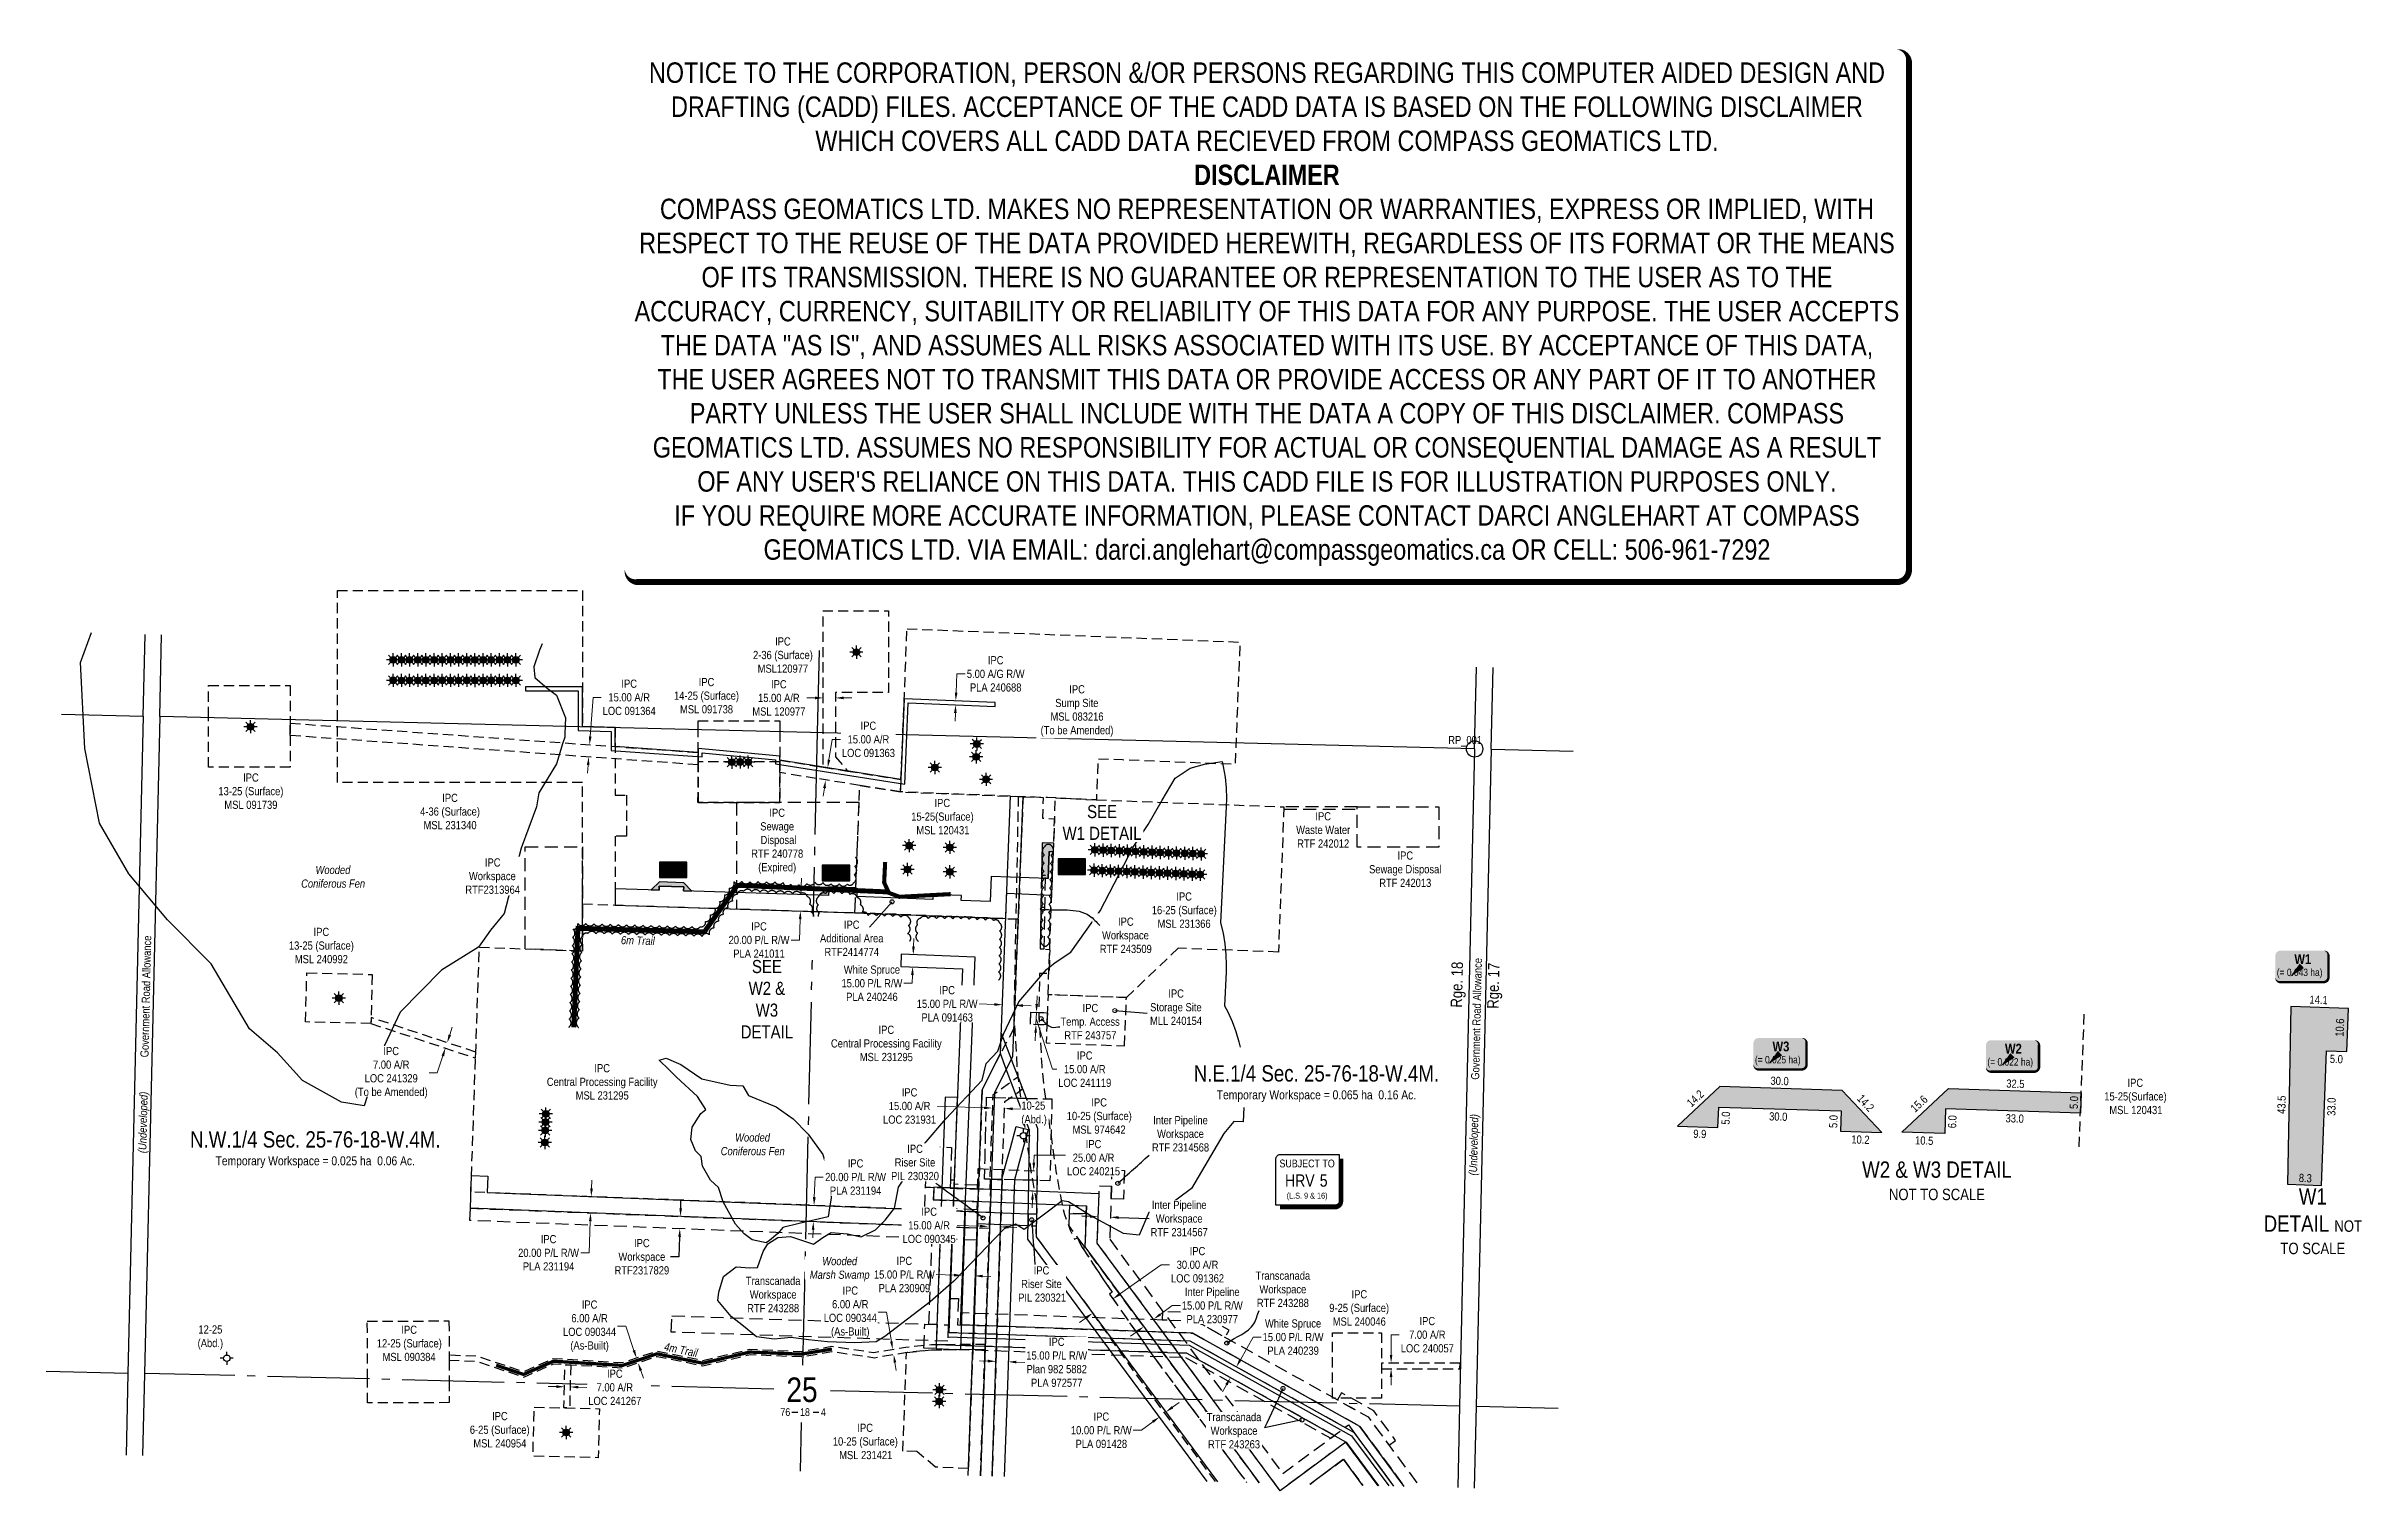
# Model space of a CAD drawing. Extents: x 394645 to 397479, y 6164206 to 6165973.
import ezdxf
from ezdxf.enums import TextEntityAlignment as Align

# ---------------------------------------------------------------- set-up
doc = ezdxf.new("R2010")
doc.units = 0
doc.header["$LTSCALE"] = 5
doc.header["$PDSIZE"] = 0.5
for name, pattern in [('0', [1, 1, 0]), ('foc-ACCESSROAD', [3.75, 2.5, -1.25]), ('foc-QUARTERLINE', [33, 25, -3, 2, -3]), ('HIDDEN2', [4.7625, 3.175, -1.5875])]:
    doc.linetypes.add(name, pattern=pattern)
doc.layers.get('Defpoints').update_dxf_attribs({"color": 9})
for name, color, linetype in [('10', 1, 'Continuous'), ('35', 37, 'Continuous'), ('9', 3, 'Continuous'), ('AS-ROADS', 254, 'Continuous'), ('C-AR', 13, 'foc-ACCESSROAD'), ('C-RW', 13, 'Continuous'), ('C-SYMBOL', 7, 'Continuous'), ('C-WS', 13, 'foc-ACCESSROAD'), ('C-WS-S', 8, 'Continuous'), ('CG-NOTES', 7, 'Continuous'), ('CTW', 7, 'Continuous'), ('D-TXT', 6, 'Continuous'), ('DETAIL-T', 7, 'Continuous'), ('F-RW', 190, 'Continuous'), ('L-AREAWORK', 7, 'Continuous'), ('L-ROAD-T', 7, 'Continuous'), ('L-SEC', 7, 'Continuous'), ('L-SECLBL', 7, 'Continuous'), ('L-SECQ', 8, 'foc-QUARTERLINE'), ('P-TEMP-BLOCKS', 250, 'Continuous'), ('P-TEMP-H', 41, 'Continuous'), ('P-TEMP_WORKSPACE', 46, 'Continuous'), ('T-BUSH', 110, '0'), ('T-EXISTING TFA', 220, 'HIDDEN2'), ('T-EXISTING TFA-T', 220, 'Continuous'), ('WETLAND', 143, 'Continuous'), ('WETLAND-T', 146, 'Continuous')]:
    doc.layers.add(name, color=color, linetype=linetype)
for name, color, linetype, lineweight in [('C-AR-T', 13, 'Continuous', 9), ('C-RW-T', 13, 'Continuous', 9), ('C-WS-T', 13, 'Continuous', 9), ('F-RW-T', 190, 'Continuous', 9), ('P-TEMP-T', 46, 'Continuous', 18), ('T-TEXT', 48, 'Continuous', 18)]:
    doc.layers.add(name, color=color, linetype=linetype, lineweight=lineweight)
doc.layers.add('DISCLAIMER', color=7, linetype='Continuous', plot=False)
doc.layers.add('P-100m WELL BORE BUFFER', color=7, linetype='Continuous', true_color=0xf5ffd6)
doc.styles.add('100L', font='ARIALN.TTF', dxfattribs={"height": 11})
doc.styles.add('175L', font='ARIALN.TTF', dxfattribs={"height": 20})
doc.styles.add('80', font='ARIALN.TTF', dxfattribs={"height": 10})
doc.styles.add('80CG', font='ARIALN.TTF', dxfattribs={"height": 10})
doc.styles.add('80L', font='ARIALN.TTF', dxfattribs={"height": 10})
doc.styles.add('80LS', font='ARIALNI.TTF', dxfattribs={"height": 10})
doc.styles.add('BOLD', font='ARIALNB.TTF')
doc.styles.add('HRV', font='ARIALN.TTF', dxfattribs={"height": 3})
doc.styles.add('SIMPLEX', font='ARIALN.TTF')
doc.styles.get("Standard").update_dxf_attribs({"font": 'ARIALN.TTF'})
doc.dimstyles.new('Compass 5 000', dxfattribs={"dimscale": 5, "dimtxt": 9, "dimasz": 2, "dimexe": 0.2, "dimexo": 0.0625, "dimgap": 0.5, "dimtad": 0, "dimtih": 1, "dimtoh": 1, "dimzin": 0, "dimdsep": 46, "dimtxsty": '80CG', "dimcen": 0.1, "dimse1": 1, "dimse2": 1, "dimclrd": 256, "dimclrt": 256, "dimaunit": 1, "dimadec": 4, "dimazin": 0, "dimtfac": 0.06, "dimtofl": 0, "dimtmove": 0, "dimatfit": 1, "dimfxl": 0.2, "dimtolj": 1, "dimtzin": 0, "dimlwd": -1, "dimarcsym": 0})

msp = doc.modelspace()

# ---------------------------------------------------------------- texts
at = {"layer": '35', "color": 3, "style": '80'}
msp.add_attdef('RP_001', (396360.603, 6165119.071, 626.499), 'RP', height=10, dxfattribs=at)
at = {"layer": 'C-SYMBOL', "color": 3, "style": '175L'}
for s, p in [('N.E.1/4 Sec. 25-76-18-W.4M.', (396199.312, 6164700.265)), ('N.W.1/4 Sec. 25-76-18-W.4M.', (394973.841, 6164619.519))]:
    msp.add_text(s, height=19.99284, dxfattribs=at).set_placement(p, align=Align.BOTTOM_CENTER)
at = {"layer": 'C-WS-T', "attachment_point": 1, "style": '80L'}
for s, width, gutter_width, insert, char_height in [('\\pi24.90908;IPC\\P\\pi-3.55592;15-25(Surface)\\P\\pi2.68668;MSL 120431', 67.34241, 50, (395706.879, 6165052.098), 9.99633), ('\\pi29.88298;IPC\\P\\pi7.62395;Storage Site\\P\\pi7.50112;MLL 240154', 77.30297, 50, (395988.089, 6164818.93), 10.0036), ('\\pi24.90908;IPC\\P\\pi-3.55592;15-25(Surface)\\P\\pi2.68668;MSL 120431', 67.34241, 50, (397167.185, 6164709.779), 9.99633), ('\\pi27.54975;IPC\\P\\pi0.29149;9-25 (Surface)\\P\\pi4.53962;MSL 240046', 72.62387, 50, (396214.717, 6164451.002), 9.9964), ('\\pi36.14396;IPC\\P\\pi6.07646;12-25 (Surface)\\P\\pi13.13632;MSL 090384', 89.81821, 50.018, (395043.078, 6164407.645), 9.99976), ('\\pi36.14396;IPC\\P\\pi8.85266;6-25 (Surface)\\P\\pi13.13632;MSL 240954', 89.81821, 50.018, (395154.148, 6164301.962), 9.99976), ('\\pi30.72085;IPC\\P\\pi0.66367;10-25 (Surface)\\P\\pi8.49845;MSL 231421', 78.96596, 50, (395606.697, 6164287.63), 9.99633)]:
    msp.add_mtext_dynamic_manual_height_columns(s, width=width, gutter_width=gutter_width, heights=[0], dxfattribs=dict(at, insert=insert, char_height=char_height))
at = {"layer": 'C-WS-T', "attachment_point": 5, "style": '80CG'}
for s, insert, char_height, width in [('\\A1;IPC\\PCentral Processing Facility\\PMSL 231295', (395325.038, 6164705.862), 9.99642, 135.56305), ('\\A1;12-25\\P(Abd.)', (394845.44, 6164393.149), 9.9964, 30.587)]:
    msp.add_mtext(s, dxfattribs=dict(at, insert=insert, char_height=char_height, width=width))
at = {"layer": 'D-TXT', "color": 3, "char_height": 13.995, "attachment_point": 1, "rotation": 88.684457, "style": '80L'}
for s, width, insert in [('Rge. 18', 73.75526, (396363.443, 6164796.924)), ('Rge. 17', 63.86109, (396408.199, 6164795.545))]:
    msp.add_mtext_dynamic_manual_height_columns(s, width=width, gutter_width=47.5, heights=[0], dxfattribs=dict(at, insert=insert))
at = {"layer": 'DETAIL-T', "color": 3, "char_height": 19.9928, "attachment_point": 5, "style": '80CG'}
for s, insert, width in [('W2 & W3 DETAIL \\P{\\H0.7x;NOT TO SCALE}', (396958.799, 6164584.765), 229.69432), ('W1 DETAIL {\\H0.7x;NOT TO SCALE}', (397418.897, 6164535.353), 120.23853)]:
    msp.add_mtext(s, dxfattribs=dict(at, insert=insert, width=width))
at = {"layer": 'L-AREAWORK', "color": 5, "style": '100L'}
for s, p in [('Temporary Workspace = 0.065 ha  0.16 Ac.', (396199.312, 6164681.23)), ('Temporary Workspace = 0.025 ha  0.06 Ac.', (394973.841, 6164600.484))]:
    msp.add_text(s, height=10.99606, dxfattribs=at).set_placement(p, align=Align.BOTTOM_CENTER)
at = {"layer": 'L-ROAD-T', "style": '80L'}
for rotation, p in [(88.665632, (394766.438, 6164810.386)), (88.684457, (396395.213, 6164782.98))]:
    msp.add_text('Government Road Allowance', height=9.99642, rotation=rotation, dxfattribs=at).set_placement(p, align=Align.MIDDLE_CENTER)
at = {"layer": 'P-TEMP-T'}
for s, height, rotation, p in [('14.1', 10, 357.97622, (397425.982, 6164806.213)), ('10.6', 10, 87.873258, (397451.901, 6164772.228)), ('30.0', 9.9964, 358.171422, (396766.236, 6164707.011)), ('32.5', 9.9964, 358.152058, (397054.846, 6164703.594)), ('14.2', 9.9964, 43.171422, (396663.044, 6164685.656)), ('14.2', 9.9964, 313.171026, (396871.611, 6164680.046)), ('15.6', 9.9964, 43.161426, (396936.853, 6164679.114)), ('5.0', 9.9964, 87.766276, (397126.45, 6164680.613)), ('43.5', 10, 88.869335, (397380.543, 6164677.852)), ('33.0', 10, 88.869335, (397441.685, 6164675.454)), ('5.0', 9.9964, 87.766276, (396700.289, 6164661.577)), ('30.0', 9.9964, 358.171422, (396764.551, 6164663.436)), ('5.0', 9.9964, 87.766276, (396832.059, 6164657.358)), ('6.0', 9.9964, 87.766276, (396977.544, 6164657.118)), ('33.0', 9.9964, 358.146815, (397053.982, 6164661.129)), ('9.9', 9.9964, 358.171362, (396668.561, 6164642.256)), ('10.2', 9.9964, 358.171362, (396865.168, 6164635.262)), ('10.5', 9.9964, 358.171362, (396943.225, 6164634.058)), ('8.3', 10, 357.766275, (397409.735, 6164588.18))]:
    msp.add_text(s, height=height, rotation=rotation, dxfattribs=at).set_placement(p, align=Align.MIDDLE_CENTER)
at = {"layer": 'P-TEMP-T', "style": '80L'}
msp.add_text('5.0', height=9.9964, rotation=357.867044, dxfattribs=at).set_placement((397447.757, 6164733.831), align=Align.MIDDLE)
at = {"layer": 'T-EXISTING TFA-T', "insert": (396207.554, 6165014.102), "char_height": 9.9964, "attachment_point": 5, "style": '80CG'}
msp.add_mtext('\\A1;IPC\\PWaste Water\\PRTF 242012', dxfattribs=at)
at = {"layer": 'T-EXISTING TFA-T', "insert": (396263.41, 6164987.73), "char_height": 10, "attachment_point": 1, "style": '100L'}
msp.add_mtext_dynamic_manual_height_columns('\\pi35.12162;IPC\\P\\pi0.30921;Sewage Disposal\\P\\pi12.76146;RTF 242013', width=87.77394, gutter_width=55, heights=[0], dxfattribs=at)
at = {"layer": 'T-EXISTING TFA-T', "insert": (396032.893, 6164642.277), "char_height": 9.99642, "width": 69.57713, "attachment_point": 5, "style": '80CG'}
msp.add_mtext('\\A1;Inter Pipeline\\PWorkspace\\PRTF 2314568', dxfattribs=at)
at = {"layer": 'T-TEXT', "style": '80LS'}
for rotation, p in [(88.665632, (394762.848, 6164656.296)), (88.684457, (396391.674, 6164628.889))]:
    msp.add_text('(Undeveloped)', height=9.99642, rotation=rotation, dxfattribs=at).set_placement(p, align=Align.MIDDLE_CENTER)
at = {"layer": 'T-TEXT', "attachment_point": 1, "style": '80L'}
for s, insert, char_height, rotation in [('{\\fArial Narrow|b0|i1|c0|p34;6m Trail}', (395348.174, 6164884.354), 9.99641, 358.420233), ('{\\fArial Narrow|b0|i1|c0|p34;4m Trail}', (395402.229, 6164387.087), 9.99639, 348.442433)]:
    msp.add_mtext_dynamic_manual_height_columns(s, width=41.95539, gutter_width=50, heights=[0], dxfattribs=dict(at, insert=insert, char_height=char_height, rotation=rotation))

# ---------------------------------------------------------------- blocks, each defined once
blk = doc.blocks.new('A$C13A22376')
at = {"layer": 'AS-ROADS', "const_width": 4.998, "flags": 128}
blk.add_lwpolyline([(395751.692, 6164935.574), (395688.898, 6164932.285), (395675.913, 6164937.15), (395670.17, 6164949.698), (395671.411, 6164974.767)], dxfattribs=at)
blk = doc.blocks.new('L-SECLBL')
at = {"layer": '9', "color": 7}
for p, q in [((-5.1, -27.8), (-12.3, -27.8)), ((20.7, -27.8), (13.5, -27.8))]:
    blk.add_line(p, q, dxfattribs=at)
at = {"layer": '10', "color": 2, "style": 'SIMPLEX'}
blk.add_attdef('SEC', text='', height=30, dxfattribs=at).set_placement((0, 0), align=Align.MIDDLE)
at = {"layer": '10', "color": 5, "style": '80L'}
blk.add_attdef('TWP', text='', height=9.5, dxfattribs=at).set_placement((-14.4, -27.4), align=Align.MIDDLE_RIGHT)
blk.add_attdef('RGE', text='', height=9.5, dxfattribs=at).set_placement((3.6, -27.4), align=Align.MIDDLE_CENTER)
blk.add_attdef('MER', text='', height=9.5, dxfattribs=at).set_placement((23.2, -27.4), align=Align.MIDDLE_LEFT)
blk = doc.blocks.new('*D24')
at = {"layer": 'Defpoints', "color": 0, "transparency": 16777216}
for p in [(395932.9, 6164560.4), (395947.2, 6164540.3), (395947.9, 6164559.9)]:
    blk.add_point(p, dxfattribs=at)
at = {"layer": 'T-EXISTING TFA-T', "transparency": 16777216}
for p, q in [((395922.2, 6164541.2), (395912.2, 6164541.5)), ((395957.2, 6164539.9), (395994.5, 6164538.6))]:
    blk.add_line(p, q, dxfattribs=at)
for points in [[(395922.3, 6164542.8), (395922.2, 6164539.5), (395932.2, 6164540.8)], [(395957.3, 6164541.6), (395957.1, 6164538.2), (395947.2, 6164540.3)]]:
    blk.add_solid(points, dxfattribs=at)
at = {"layer": 'T-EXISTING TFA-T', "transparency": 16777216, "insert": (396031.3, 6164538.6), "char_height": 10, "attachment_point": 5, "style": '80CG', "bg_fill": 3, "box_fill_scale": 1.1, "bg_fill_color": 256, "bg_fill_true_color": 13158600, "bg_fill_transparency": 0}
blk.add_mtext('\\A1;Inter Pipeline\\PWorkspace\\PRTF 2314567', dxfattribs=at)
blk = doc.blocks.new('*D25')
at = {"layer": 'Defpoints', "color": 0, "transparency": 16777216}
blk.add_point((395421.3, 6164541.2), dxfattribs=at)
at = {"layer": 'T-EXISTING TFA-T', "transparency": 16777216}
for p, q in [((395421.1, 6164551.2), (395421.5, 6164561.2)), ((395419.8, 6164516.2), (395418.8, 6164491.9)), ((395418.8, 6164491.9), (395408.8, 6164491.9))]:
    blk.add_line(p, q, dxfattribs=at)
for points in [[(395419.5, 6164551.3), (395422.8, 6164551.1), (395420.7, 6164541.2)], [(395418.1, 6164516.3), (395421.4, 6164516.2), (395420.1, 6164526.2)]]:
    blk.add_solid(points, dxfattribs=at)
at = {"layer": 'T-EXISTING TFA-T', "transparency": 16777216, "insert": (395373.6, 6164491.9), "char_height": 10, "attachment_point": 5, "style": '80CG', "bg_fill": 3, "box_fill_scale": 1.1, "bg_fill_color": 256, "bg_fill_true_color": 13158600, "bg_fill_transparency": 0}
blk.add_mtext('\\A1;IPC\\PWorkspace\\PRTF2317829', dxfattribs=at)
at = {"layer": 'Defpoints', "color": 0, "transparency": 16777216}
for p in [(395420.1, 6164526.2), (395420.7, 6164526.2)]:
    blk.add_point(p, dxfattribs=at)
blk = doc.blocks.new('HRV')
blk.add_lwpolyline([(-35.1, 31.6), (37.2, 31.6), (37.2, -25.5, -0.414214), (32.2, -30.5), (-40.1, -30.5), (-40.1, 26.6, -0.414214)], format="xyb", close=True)
at = {"const_width": 5, "flags": 128}
blk.add_lwpolyline([(-35.1, -33), (32.2, -33, 0.414214), (39.7, -25.5), (39.7, 26.6)], format="xyb", dxfattribs=at)
at = {"style": '80L'}
blk.add_text('SUBJECT TO', height=9.5, dxfattribs=at).set_placement((-2, 13.1), align=Align.BOTTOM_CENTER)
blk.add_attdef('(N.W.1/4 00)', text='', height=7.12, dxfattribs=at).set_placement((-2, -24.4), align=Align.BOTTOM_CENTER)
at = {"layer": 'CTW', "color": 3, "style": 'HRV'}
blk.add_text('HRV', height=15, dxfattribs=at).set_placement((-10.9, -0.2), align=Align.MIDDLE_CENTER)
blk.add_attdef('0', text='', height=15, dxfattribs=at).set_placement((18.3, -0.2), align=Align.MIDDLE_CENTER)
blk = doc.blocks.new('*D26')
at = {"layer": 'C-AR-T', "transparency": 16777216}
for p, q in [((395310.3, 6165128.3), (395313.8, 6165176.3)), ((395313.8, 6165176.3), (395323.8, 6165176.3)), ((395307.8, 6165093.4), (395307.1, 6165083.5))]:
    blk.add_line(p, q, dxfattribs=at)
for points in [[(395308.7, 6165128.5), (395312, 6165128.2), (395309.6, 6165118.4)], [(395306.2, 6165093.5), (395309.5, 6165093.3), (395308.5, 6165103.4)]]:
    blk.add_solid(points, dxfattribs=at)
at = {"layer": 'Defpoints', "color": 0, "transparency": 16777216}
for p in [(395258.3, 6165107), (395259.4, 6165122), (395308.5, 6165103.4)]:
    blk.add_point(p, dxfattribs=at)
at = {"layer": 'C-AR-T', "transparency": 16777216, "insert": (395358.1, 6165176.3), "char_height": 10, "attachment_point": 5, "style": '80CG', "bg_fill": 3, "box_fill_scale": 1.1, "bg_fill_color": 256, "bg_fill_true_color": 13158600, "bg_fill_transparency": 0}
blk.add_mtext('\\A1;IPC\\P15.00 A/R\\PLOC 091364', dxfattribs=at)
blk = doc.blocks.new('*D27')
at = {"layer": 'C-AR-T', "transparency": 16777216}
for p, q in [((395602.6, 6165099.9), (395606.6, 6165124.9)), ((395606.6, 6165124.9), (395616.6, 6165124.9)), ((395597.1, 6165065.4), (395595.5, 6165055.5))]:
    blk.add_line(p, q, dxfattribs=at)
for points in [[(395601, 6165100.2), (395604.3, 6165099.7), (395601, 6165090)], [(395595.5, 6165065.6), (395598.8, 6165065.1), (395598.7, 6165075.2)]]:
    blk.add_solid(points, dxfattribs=at)
at = {"layer": 'Defpoints', "color": 0, "transparency": 16777216}
for p in [(395562.2, 6165081), (395564.6, 6165095.9), (395598.7, 6165075.2)]:
    blk.add_point(p, dxfattribs=at)
at = {"layer": 'C-AR-T', "transparency": 16777216, "insert": (395650.9, 6165124.9), "char_height": 10, "attachment_point": 5, "style": '80CG', "bg_fill": 3, "box_fill_scale": 1.1, "bg_fill_color": 256, "bg_fill_true_color": 13158600, "bg_fill_transparency": 0}
blk.add_mtext('\\A1;IPC\\P15.00 A/R\\PLOC 091363', dxfattribs=at)
blk = doc.blocks.new('*D28')
at = {"layer": 'C-AR-T', "transparency": 16777216}
for p, q in [((395585.5, 6165175.6), (395575.5, 6165175.6)), ((395620.5, 6165175.6), (395630.5, 6165175.6))]:
    blk.add_line(p, q, dxfattribs=at)
for points in [[(395585.5, 6165177.3), (395585.5, 6165173.9), (395595.5, 6165175.6)], [(395620.5, 6165177.3), (395620.5, 6165174), (395610.5, 6165175.6)]]:
    blk.add_solid(points, dxfattribs=at)
at = {"layer": 'Defpoints', "color": 0, "transparency": 16777216}
for p in [(395595.5, 6165176.2), (395595.5, 6165175.6), (395610.5, 6165176.2)]:
    blk.add_point(p, dxfattribs=at)
at = {"layer": 'C-AR-T', "transparency": 16777216, "insert": (395541.3, 6165175.6), "char_height": 10, "attachment_point": 5, "style": '80CG'}
blk.add_mtext('\\A1;IPC\\P15.00 A/R^JMSL 120977', dxfattribs=at)
blk = doc.blocks.new('*D29')
at = {"layer": 'C-AR-T', "transparency": 16777216}
for p, q in [((395792.6, 6164674.2), (395734.8, 6164676.3)), ((395827.6, 6164672.9), (395837.6, 6164672.5))]:
    blk.add_line(p, q, dxfattribs=at)
for points in [[(395792.6, 6164675.8), (395792.5, 6164672.5), (395802.6, 6164673.8)], [(395827.6, 6164674.6), (395827.5, 6164671.2), (395817.6, 6164673.3)]]:
    blk.add_solid(points, dxfattribs=at)
at = {"layer": 'Defpoints', "color": 0, "transparency": 16777216}
for p in [(395802.6, 6164673.8), (395801.6, 6164648.1), (395816.6, 6164647.6)]:
    blk.add_point(p, dxfattribs=at)
at = {"layer": 'C-AR-T', "transparency": 16777216, "insert": (395701.3, 6164676.3), "char_height": 10, "attachment_point": 5, "style": '80CG', "bg_fill": 3, "box_fill_scale": 1.1, "bg_fill_color": 256, "bg_fill_true_color": 13158600, "bg_fill_transparency": 0}
blk.add_mtext('\\A1;IPC\\P15.00 A/R\\PLOC 231931', dxfattribs=at)
blk = doc.blocks.new('*D30')
at = {"layer": 'C-AR-T', "transparency": 16777216}
for p, q in [((395268.9, 6164333), (395258.9, 6164333.2)), ((395295.8, 6164332.4), (395306.2, 6164332.1))]:
    blk.add_line(p, q, dxfattribs=at)
for points in [[(395268.9, 6164334.7), (395268.8, 6164331.3), (395278.9, 6164332.8)], [(395295.9, 6164334), (395295.8, 6164330.7), (395285.8, 6164332.6)]]:
    blk.add_solid(points, dxfattribs=at)
at = {"layer": 'Defpoints', "color": 0, "transparency": 16777216}
for p in [(395278.7, 6164325.4), (395285.7, 6164325.2), (395285.8, 6164332.6)]:
    blk.add_point(p, dxfattribs=at)
at = {"layer": 'C-AR-T', "transparency": 16777216, "insert": (395340.5, 6164332.1), "char_height": 10, "attachment_point": 5, "style": '80CG', "bg_fill": 3, "box_fill_scale": 1.1, "bg_fill_color": 256, "bg_fill_true_color": 13158600, "bg_fill_transparency": 0}
blk.add_mtext('\\A1;IPC\\P7.00 A/R\\PLOC 241267', dxfattribs=at)
blk = doc.blocks.new('*D31')
at = {"layer": 'C-AR-T', "transparency": 16777216}
for p, q in [((395353.9, 6164406.9), (395343.9, 6164406.9)), ((395363.9, 6164377.4), (395353.9, 6164406.9)), ((395372.2, 6164352.7), (395375.4, 6164343.3))]:
    blk.add_line(p, q, dxfattribs=at)
for points in [[(395365.4, 6164377.9), (395362.3, 6164376.8), (395367.1, 6164367.9)], [(395373.8, 6164353.3), (395370.6, 6164352.2), (395369, 6164362.2)]]:
    blk.add_solid(points, dxfattribs=at)
at = {"layer": 'Defpoints', "color": 0, "transparency": 16777216}
for p in [(395367.1, 6164367.9), (395386.8, 6164374.5), (395388.7, 6164368.9)]:
    blk.add_point(p, dxfattribs=at)
at = {"layer": 'C-AR-T', "transparency": 16777216, "insert": (395309.6, 6164406.9), "char_height": 10, "attachment_point": 5, "style": '80CG'}
blk.add_mtext('\\A1;IPC\\P6.00 A/R\\PLOC 090344\\P(As-Built)', dxfattribs=at)
blk = doc.blocks.new('*D32')
at = {"layer": 'C-AR-T', "transparency": 16777216}
for p, q in [((395672.9, 6164424), (395662.9, 6164424)), ((395679, 6164388.2), (395672.9, 6164424)), ((395683.4, 6164362.5), (395685, 6164352.6))]:
    blk.add_line(p, q, dxfattribs=at)
for points in [[(395680.7, 6164388.4), (395677.4, 6164387.9), (395680.7, 6164378.3)], [(395685, 6164362.8), (395681.7, 6164362.2), (395681.7, 6164372.4)]]:
    blk.add_solid(points, dxfattribs=at)
at = {"layer": 'Defpoints', "color": 0, "transparency": 16777216}
for p in [(395671, 6164376.7), (395672, 6164370.7), (395680.7, 6164378.3)]:
    blk.add_point(p, dxfattribs=at)
at = {"layer": 'C-AR-T', "transparency": 16777216, "insert": (395628.7, 6164424), "char_height": 10, "attachment_point": 5, "style": '80CG', "bg_fill": 3, "box_fill_scale": 1.1, "bg_fill_color": 256, "bg_fill_true_color": 13158600, "bg_fill_transparency": 0}
blk.add_mtext('\\A1;IPC\\P6.00 A/R\\PLOC 090344\\P(As-Built)', dxfattribs=at)
blk = doc.blocks.new('*D33')
at = {"layer": 'C-AR-T', "transparency": 16777216}
for p, q in [((396290.7, 6164371.9), (396290.7, 6164396.5)), ((396290.7, 6164396.5), (396300.7, 6164396.5)), ((396290.7, 6164344.9), (396290.7, 6164334.9))]:
    blk.add_line(p, q, dxfattribs=at)
for points in [[(396289, 6164371.9), (396292.3, 6164371.9), (396290.7, 6164361.9)], [(396289, 6164344.9), (396292.3, 6164344.9), (396290.7, 6164354.9)]]:
    blk.add_solid(points, dxfattribs=at)
at = {"layer": 'Defpoints', "color": 0, "transparency": 16777216}
for p in [(396290.7, 6164361.9), (396309.2, 6164361.9), (396309.2, 6164354.9)]:
    blk.add_point(p, dxfattribs=at)
at = {"layer": 'C-AR-T', "transparency": 16777216, "insert": (396335, 6164396.5), "char_height": 10, "attachment_point": 5, "style": '80CG'}
blk.add_mtext('\\A1;IPC\\P7.00 A/R\\PLOC 240057', dxfattribs=at)
blk = doc.blocks.new('*D34')
at = {"layer": 'C-AR-T', "transparency": 16777216}
for p, q in [((395958.3, 6164446.1), (396009.4, 6164482.1)), ((396009.4, 6164482.1), (396019.4, 6164482.1)), ((395917.5, 6164417.3), (395909.3, 6164411.5))]:
    blk.add_line(p, q, dxfattribs=at)
for points in [[(395957.4, 6164447.5), (395959.3, 6164444.7), (395950.2, 6164440.3)], [(395916.5, 6164418.7), (395918.5, 6164415.9), (395925.7, 6164423.1)]]:
    blk.add_solid(points, dxfattribs=at)
at = {"layer": 'Defpoints', "color": 0, "transparency": 16777216}
for p in [(395950.2, 6164440.3), (395950.9, 6164439.3), (395926.4, 6164422.1)]:
    blk.add_point(p, dxfattribs=at)
at = {"layer": 'C-AR-T', "transparency": 16777216, "insert": (396053.7, 6164482.1), "char_height": 10, "attachment_point": 5, "style": '80CG'}
blk.add_mtext('\\A1;IPC\\P30.00 A/R\\PLOC 091362', dxfattribs=at)
blk = doc.blocks.new('*D35')
at = {"layer": 'C-AR-T', "transparency": 16777216}
for p, q in [((395787.6, 6164529.4), (395759.6, 6164530.3)), ((395822.6, 6164528.2), (395832.6, 6164527.8))]:
    blk.add_line(p, q, dxfattribs=at)
for points in [[(395787.7, 6164531), (395787.6, 6164527.7), (395797.6, 6164529)], [(395822.7, 6164529.8), (395822.6, 6164526.5), (395812.6, 6164528.5)]]:
    blk.add_solid(points, dxfattribs=at)
at = {"layer": 'Defpoints', "color": 0, "transparency": 16777216}
for p in [(395798.5, 6164553.8), (395813.5, 6164553.3), (395797.6, 6164529)]:
    blk.add_point(p, dxfattribs=at)
at = {"layer": 'C-AR-T', "transparency": 16777216, "insert": (395725.2, 6164530.3), "char_height": 10, "attachment_point": 5, "style": '80CG', "bg_fill": 3, "box_fill_scale": 1.1, "bg_fill_color": 256, "bg_fill_true_color": 13158600, "bg_fill_transparency": 0}
blk.add_mtext('\\A1;IPC\\P15.00 A/R\\PLOC 090345', dxfattribs=at)
blk = doc.blocks.new('*D36')
at = {"layer": 'C-AR-T', "transparency": 16777216}
for p, q in [((395856.9, 6164801), (395857.3, 6164811)), ((395855.6, 6164766), (395855.2, 6164756)), ((395856, 6164776), (395856.5, 6164791)), ((395856.2, 6164783.5), (395876.4, 6164721.4)), ((395876.4, 6164721.4), (395881.4, 6164721.4))]:
    blk.add_line(p, q, dxfattribs=at)
for points in [[(395855.3, 6164801.1), (395858.6, 6164801), (395856.5, 6164791)], [(395853.9, 6164766), (395857.2, 6164765.9), (395856, 6164776)]]:
    blk.add_solid(points, dxfattribs=at)
at = {"layer": 'Defpoints', "color": 0, "transparency": 16777216}
for p in [(395856.5, 6164791), (395861.7, 6164775.8), (395862.3, 6164790.8)]:
    blk.add_point(p, dxfattribs=at)
at = {"layer": 'C-AR-T', "transparency": 16777216, "insert": (395915.7, 6164721.4), "char_height": 10, "attachment_point": 5, "style": '80CG', "bg_fill": 3, "box_fill_scale": 1.1, "bg_fill_color": 256, "bg_fill_true_color": 13158600, "bg_fill_transparency": 0}
blk.add_mtext('\\A1;IPC\\P15.00 A/R\\PLOC 241119', dxfattribs=at)
blk = doc.blocks.new('*D37')
at = {"layer": 'C-RW-T', "transparency": 16777216}
for p, q in [((396023.1, 6164307.8), (396031.1, 6164313.7)), ((395999, 6164289.9), (395985, 6164279.6)), ((395985, 6164279.6), (395975, 6164279.6))]:
    blk.add_line(p, q, dxfattribs=at)
for points in [[(395998, 6164291.3), (396000, 6164288.6), (396007, 6164295.9)], [(396022.1, 6164309.1), (396024.1, 6164306.4), (396015, 6164301.8)]]:
    blk.add_solid(points, dxfattribs=at)
at = {"layer": 'Defpoints', "color": 0, "transparency": 16777216}
for p in [(395867.4, 6164484.5), (395875.4, 6164490.5), (396015, 6164301.8)]:
    blk.add_point(p, dxfattribs=at)
at = {"layer": 'C-RW-T', "transparency": 16777216, "insert": (395936, 6164279.6), "char_height": 10, "attachment_point": 5, "style": '80CG'}
blk.add_mtext('\\A1;IPC\\P10.00 P/L R/W\\PPLA 091428', dxfattribs=at)
blk = doc.blocks.new('*D38')
at = {"layer": 'C-RW-T', "transparency": 16777216}
for p, q in [((395755.8, 6164469.4), (395734, 6164470.1)), ((395790.7, 6164468.2), (395800.7, 6164467.8))]:
    blk.add_line(p, q, dxfattribs=at)
for points in [[(395755.8, 6164471.1), (395755.7, 6164467.7), (395765.8, 6164469.1)], [(395790.8, 6164469.9), (395790.7, 6164466.5), (395780.8, 6164468.5)]]:
    blk.add_solid(points, dxfattribs=at)
at = {"layer": 'Defpoints', "color": 0, "transparency": 16777216}
for p in [(395765.3, 6164456.2), (395765.8, 6164469.1), (395780.3, 6164455.7)]:
    blk.add_point(p, dxfattribs=at)
at = {"layer": 'C-RW-T', "transparency": 16777216, "insert": (395694.9, 6164470.1), "char_height": 10, "attachment_point": 5, "style": '80CG'}
blk.add_mtext('\\A1;IPC\\P15.00 P/L R/W\\PPLA 230909', dxfattribs=at)
blk = doc.blocks.new('*D39')
at = {"layer": 'C-RW-T', "transparency": 16777216}
for p, q in [((395312, 6164575.5), (395312.4, 6164585.5)), ((395310.5, 6164535.5), (395309, 6164496.7)), ((395309, 6164496.7), (395299, 6164496.7))]:
    blk.add_line(p, q, dxfattribs=at)
for points in [[(395310.4, 6164575.5), (395313.7, 6164575.4), (395311.6, 6164565.5)], [(395308.8, 6164535.6), (395312.1, 6164535.4), (395310.9, 6164545.5)]]:
    blk.add_solid(points, dxfattribs=at)
at = {"layer": 'Defpoints', "color": 0, "transparency": 16777216}
for p in [(395265.9, 6164567.2), (395265.1, 6164547.3), (395310.9, 6164545.5)]:
    blk.add_point(p, dxfattribs=at)
at = {"layer": 'C-RW-T', "transparency": 16777216, "insert": (395259.4, 6164496.7), "char_height": 10, "attachment_point": 5, "style": '80CG'}
blk.add_mtext('\\A1;IPC\\P20.00 P/L R/W\\PPLA 231194', dxfattribs=at)
blk = doc.blocks.new('*D40')
at = {"layer": 'C-RW-T', "transparency": 16777216}
for p, q in [((395584.7, 6164564.8), (395585.7, 6164589.4)), ((395585.7, 6164589.4), (395595.7, 6164589.4)), ((395583.2, 6164524.9), (395582.8, 6164514.9))]:
    blk.add_line(p, q, dxfattribs=at)
for points in [[(395583, 6164564.9), (395586.4, 6164564.7), (395584.3, 6164554.8)], [(395581.5, 6164524.9), (395584.8, 6164524.8), (395583.5, 6164534.9)]]:
    blk.add_solid(points, dxfattribs=at)
at = {"layer": 'Defpoints', "color": 0, "transparency": 16777216}
blk.add_point((395617.1, 6164533.6), dxfattribs=at)
at = {"layer": 'C-RW-T', "transparency": 16777216, "insert": (395635.2, 6164589.4), "char_height": 10, "attachment_point": 5, "style": '80CG', "bg_fill": 3, "box_fill_scale": 1.1, "bg_fill_color": 256, "bg_fill_true_color": 13158600, "bg_fill_transparency": 0}
blk.add_mtext('\\A1;IPC\\P20.00 P/L R/W\\PPLA 231194', dxfattribs=at)
at = {"layer": 'Defpoints', "color": 0, "transparency": 16777216}
for p in [(395584.3, 6164554.8), (395617.9, 6164553.5)]:
    blk.add_point(p, dxfattribs=at)
blk = doc.blocks.new('*D41')
at = {"layer": 'C-RW-T', "transparency": 16777216}
for p, q in [((395805.1, 6164800.6), (395786.4, 6164801.3)), ((395840.1, 6164799.2), (395850.1, 6164798.8))]:
    blk.add_line(p, q, dxfattribs=at)
for points in [[(395805.2, 6164802.2), (395805, 6164798.9), (395815.1, 6164800.2)], [(395840.1, 6164800.8), (395840, 6164797.5), (395830.1, 6164799.6)]]:
    blk.add_solid(points, dxfattribs=at)
at = {"layer": 'Defpoints', "color": 0, "transparency": 16777216}
for p in [(395815.1, 6164800.2), (395815.3, 6164805.7), (395830.3, 6164805.1)]:
    blk.add_point(p, dxfattribs=at)
at = {"layer": 'C-RW-T', "transparency": 16777216, "insert": (395747.3, 6164801.3), "char_height": 10, "attachment_point": 5, "style": '80CG', "bg_fill": 3, "box_fill_scale": 1.1, "bg_fill_color": 256, "bg_fill_true_color": 13158600, "bg_fill_transparency": 0}
blk.add_mtext('\\A1;IPC\\P15.00 P/L R/W\\PPLA 091463', dxfattribs=at)
blk = doc.blocks.new('*D42')
at = {"layer": 'C-RW-T', "transparency": 16777216}
for p, q in [((395797, 6164364.3), (395787, 6164364.6)), ((395831.9, 6164363.1), (395842.3, 6164362.7))]:
    blk.add_line(p, q, dxfattribs=at)
for points in [[(395797, 6164366), (395796.9, 6164362.6), (395807, 6164363.9)], [(395832, 6164364.7), (395831.9, 6164361.4), (395821.9, 6164363.4)]]:
    blk.add_solid(points, dxfattribs=at)
at = {"layer": 'Defpoints', "color": 0, "transparency": 16777216}
for p in [(395809, 6164422), (395823.9, 6164421.5), (395821.9, 6164363.4)]:
    blk.add_point(p, dxfattribs=at)
at = {"layer": 'C-RW-T', "transparency": 16777216, "insert": (395881.4, 6164362.7), "char_height": 10, "attachment_point": 5, "style": '80CG', "bg_fill": 3, "box_fill_scale": 1.1, "bg_fill_color": 256, "bg_fill_true_color": 13158600, "bg_fill_transparency": 0}
blk.add_mtext('\\A1;IPC\\P15.00 P/L R/W\\PPlan 982 5882\\PPLA 972577', dxfattribs=at)
blk = doc.blocks.new('*D43')
at = {"layer": 'C-RW-T', "transparency": 16777216}
for p, q in [((395758.3, 6165182.1), (395759.2, 6165205)), ((395759.2, 6165205), (395769.2, 6165205)), ((395757.3, 6165157.1), (395756.9, 6165147.1))]:
    blk.add_line(p, q, dxfattribs=at)
for points in [[(395755.6, 6165157.2), (395758.9, 6165157.1), (395757.7, 6165167.1)], [(395756.6, 6165182.2), (395759.9, 6165182), (395757.9, 6165172.1)]]:
    blk.add_solid(points, dxfattribs=at)
at = {"layer": 'Defpoints', "color": 0, "transparency": 16777216}
for p in [(395754.6, 6165167.2), (395754.8, 6165172.2), (395757.9, 6165172.1)]:
    blk.add_point(p, dxfattribs=at)
at = {"layer": 'C-RW-T', "transparency": 16777216, "insert": (395806.7, 6165205), "char_height": 10, "attachment_point": 5, "style": '80CG'}
blk.add_mtext('\\A1;IPC\\P5.00 A/G R/W\\PPLA 240688', dxfattribs=at)
blk = doc.blocks.new('*D44')
at = {"layer": 'Defpoints', "color": 0, "transparency": 16777216}
for p in [(395985.5, 6164409.6), (395997.6, 6164418.5), (395999.9, 6164415.4)]:
    blk.add_point(p, dxfattribs=at)
at = {"layer": 'F-RW-T', "transparency": 16777216}
for p, q in [((396008, 6164421.3), (396022.7, 6164432.2)), ((396022.7, 6164432.2), (396032.7, 6164432.2)), ((395979.8, 6164400.5), (395971.8, 6164394.6))]:
    blk.add_line(p, q, dxfattribs=at)
for points in [[(395978.8, 6164401.9), (395980.8, 6164399.2), (395987.9, 6164406.5)], [(396007, 6164422.7), (396008.9, 6164420), (395999.9, 6164415.4)]]:
    blk.add_solid(points, dxfattribs=at)
at = {"layer": 'F-RW-T', "transparency": 16777216, "insert": (396071.8, 6164432.2), "char_height": 10, "attachment_point": 5, "style": '80CG', "bg_fill": 3, "box_fill_scale": 1.1, "bg_fill_color": 256, "bg_fill_true_color": 13158600, "bg_fill_transparency": 0}
blk.add_mtext('\\A1;Inter Pipeline\\P15.00 P/L R/W\\PPLA 230977', dxfattribs=at)
blk = doc.blocks.new('*D45')
at = {"layer": 'Defpoints', "color": 0, "transparency": 16777216}
for p in [(396079.9, 6164369), (396072.7, 6164355.9), (396101.3, 6164357.1)]:
    blk.add_point(p, dxfattribs=at)
at = {"layer": 'F-RW-T', "transparency": 16777216}
for p, q in [((396106.2, 6164365.8), (396121.7, 6164393.6)), ((396121.7, 6164393.6), (396131.7, 6164393.6)), ((396089.2, 6164335.3), (396084.3, 6164326.5))]:
    blk.add_line(p, q, dxfattribs=at)
for points in [[(396087.7, 6164336.1), (396090.6, 6164334.5), (396094, 6164344)], [(396104.7, 6164366.7), (396107.6, 6164365), (396101.3, 6164357.1)]]:
    blk.add_solid(points, dxfattribs=at)
at = {"layer": 'F-RW-T', "transparency": 16777216, "insert": (396170.7, 6164393.6), "char_height": 10, "attachment_point": 5, "style": '80CG'}
blk.add_mtext('\\A1;White Spruce\\P15.00 P/L R/W\\PPLA 240239', dxfattribs=at)
blk = doc.blocks.new('*D46')
at = {"layer": 'Defpoints', "color": 0, "transparency": 16777216}
for p in [(395710.1, 6164861.3), (395705.1, 6164846.5), (395709.5, 6164846.3)]:
    blk.add_point(p, dxfattribs=at)
at = {"layer": 'F-RW-T', "transparency": 16777216}
for p, q in [((395706.1, 6164871.4), (395706.5, 6164881.4)), ((395704.3, 6164826.5), (395694.3, 6164826.5)), ((395704.7, 6164836.5), (395704.3, 6164826.5))]:
    blk.add_line(p, q, dxfattribs=at)
for points in [[(395704.4, 6164871.5), (395707.8, 6164871.4), (395705.7, 6164861.5)], [(395703, 6164836.5), (395706.4, 6164836.4), (395705.1, 6164846.5)]]:
    blk.add_solid(points, dxfattribs=at)
at = {"layer": 'F-RW-T', "transparency": 16777216, "insert": (395655.2, 6164826.5), "char_height": 10, "attachment_point": 5, "style": '80CG'}
blk.add_mtext('\\A1;White Spruce\\P15.00 P/L R/W\\PPLA 240246', dxfattribs=at)
blk = doc.blocks.new('GAS')
h = blk.add_hatch(color=255)
h.dxf.hatch_style = 1
edge = h.paths.add_edge_path()
edge.add_arc((0, 0), 0.9, 0, 360)
for p, q in [((-0.81, 0), (-1.62, 0)), ((-0.57, 0.57), (-1.14, 1.14)), ((0, 0.81), (0, 1.62)), ((0.57, 0.57), (1.14, 1.14)), ((1.62, 0), (0.81, 0)), ((-0.57, -0.57), (-1.14, -1.14)), ((0, -0.81), (0, -1.62)), ((1.14, -1.14), (0.57, -0.57))]:
    blk.add_line(p, q)
blk.add_circle((0, 0), 0.8)
blk = doc.blocks.new('GABD')
for p, q in [((-0.81, 0), (-1.62, 0)), ((0, 0.81), (0, 1.62)), ((1.62, 0), (0.81, 0)), ((0, -0.81), (0, -1.62))]:
    blk.add_line(p, q)
blk.add_circle((0, 0), 0.8)
blk = doc.blocks.new('*D47')
at = {"layer": 'C-AR-T', "transparency": 16777216}
for p, q in [((395138.5, 6164763.3), (395141.6, 6164772.8)), ((395130, 6164737.7), (395123.2, 6164717.1)), ((395123.2, 6164717.1), (395113.2, 6164717.1))]:
    blk.add_line(p, q, dxfattribs=at)
for points in [[(395128.4, 6164738.2), (395131.6, 6164737.1), (395133.1, 6164747.2)], [(395136.9, 6164763.8), (395140.1, 6164762.8), (395135.3, 6164753.8)]]:
    blk.add_solid(points, dxfattribs=at)
at = {"layer": 'Defpoints', "color": 0, "transparency": 16777216}
for p in [(395135.3, 6164753.8), (395147.3, 6164742.5), (395149.5, 6164749.1)]:
    blk.add_point(p, dxfattribs=at)
at = {"layer": 'C-AR-T', "transparency": 16777216, "insert": (395066.8, 6164717.1), "char_height": 10, "attachment_point": 5, "style": '80CG', "bg_fill": 3, "box_fill_scale": 1.1, "bg_fill_color": 256, "bg_fill_true_color": 13158600, "bg_fill_transparency": 0}
blk.add_mtext('\\A1;IPC\\P7.00 A/R\\PLOC 241329\\P(To be Amended)', dxfattribs=at)
blk = doc.blocks.new('*U48')
at = {"true_color": 0xff8aff}
h = blk.add_hatch(color=211, dxfattribs=at)
edge = h.paths.add_edge_path()
edge.add_line((-26.5, -20), (26.5, -20))
edge.add_arc((26.5, -14), 6, 270, 360)
edge.add_line((32.5, -14), (32.5, 12.5))
edge.add_arc((26.5, 12.5), 6, 0, 90)
edge.add_line((26.5, 18.5), (-26.5, 18.5))
edge.add_arc((-26.5, 12.5), 6, 90, 180)
edge.add_line((-32.5, 12.5), (-32.5, -14))
edge.add_arc((-26.5, -14), 6, 180, 270)
at = {"color": 250, "flags": 128}
blk.add_lwpolyline([(-26.5, -20, 3, 3, 0), (26.5, -20, 3, 3, 0.414214), (32.5, -14, 3, 3, 0), (32.5, 12.5, 3, 0, 0.414214), (26.5, 18.5, 0, 0, 0), (-26.5, 18.5, 0, 0, 0.414214), (-32.5, 12.5, 0, 0, 0), (-32.5, -14, 0, 3, 0.414214)], format="xyseb", close=True, dxfattribs=at)
at = {"flags": 128}
blk.add_lwpolyline([(-14.6, -13.6, 0, 7.5, 0), (0, 0, 0, 0, 0)], format="xyseb", dxfattribs=at)
at = {"color": 250}
for tag, p, height, style in [('TEMP_AREA_W1_001', (-9.2, 2.2), 12, 'BOLD'), ('ENTER_TEXT_001', (-30.7, -12.5), 9, '80')]:
    blk.add_attdef(tag, p, '', height=height, dxfattribs=dict(at, style=style))
blk = doc.blocks.new('Temp_Area_Small_Pink')
at = {"true_color": 0xff8aff}
h = blk.add_hatch(color=211, dxfattribs=at)
h.dxf.hatch_style = 1
h.paths.add_polyline_path([(-16.8, -9.4), (16.3, -9.4), (16.3, 9.1), (-16.8, 9.1)])
at = {"color": 250}
for points in [[(-17, -9.6), (16.5, -9.6), (16.5, 9.3), (-17, 9.3)], [(-16.9, -9.5), (16.4, -9.5), (16.4, 9.2), (-16.9, 9.2)]]:
    blk.add_lwpolyline(points, close=True, dxfattribs=at)
at = {"color": 250, "style": '80L'}
blk.add_attdef('TEMPORARY', text='', height=9, dxfattribs=at).set_placement((0, -0.1), align=Align.MIDDLE_CENTER)
blk = doc.blocks.new('*D49')
at = {"layer": 'C-RW-T', "transparency": 16777216}
for p, q in [((395568.6, 6164945), (395568.9, 6164955)), ((395566.5, 6164879.4), (395556.5, 6164879.4)), ((395567.3, 6164905), (395566.5, 6164879.4))]:
    blk.add_line(p, q, dxfattribs=at)
for points in [[(395566.9, 6164945), (395570.3, 6164944.9), (395568.3, 6164935)], [(395565.7, 6164905), (395569, 6164904.9), (395567.7, 6164915)]]:
    blk.add_solid(points, dxfattribs=at)
at = {"layer": 'Defpoints', "color": 0, "transparency": 16777216}
for p in [(395531.4, 6164936.1), (395530.8, 6164916.2), (395567.7, 6164915)]:
    blk.add_point(p, dxfattribs=at)
at = {"layer": 'C-RW-T', "transparency": 16777216, "insert": (395517, 6164879.4), "char_height": 10, "attachment_point": 5, "style": '80CG'}
blk.add_mtext('\\A1;IPC\\P20.00 P/L R/W\\PPLA 241011', dxfattribs=at)
blk = doc.blocks.new('Disclaimer_Legal')
at = {"layer": 'DISCLAIMER', "color": 254, "flags": 128}
blk.add_lwpolyline([(-3613, -1105, 37.5, 37.5, 0), (4096, -1105, 37.5, 37.5, 0.414214), (4171, -1030, 37.5, 37.5, 0), (4171, 2079, 37.5, 0, 0.414214), (4096, 2154, 0, 0, 0), (-3613, 2154, 0, 0, 0.414214), (-3688, 2079, 0, 0, 0), (-3688, -1030, 0, 37.5, 0.414214)], format="xyseb", close=True, dxfattribs=at)
at = {"layer": 'DISCLAIMER', "color": 254, "insert": (242, 534), "char_height": 125, "width": 7717.57, "attachment_point": 5, "style": '80'}
blk.add_mtext('NOTICE TO THE CORPORATION, PERSON &/OR PERSONS REGARDING THIS COMPUTER AIDED DESIGN AND DRAFTING (CADD) FILES. ACCEPTANCE OF THE CADD DATA IS BASED ON THE FOLLOWING DISCLAIMER WHICH COVERS ALL CADD DATA RECIEVED FROM COMPASS GEOMATICS LTD.\\P{\\fArial Narrow|b1|i0|c0|p34;DISCLAIMER}\\PCOMPASS GEOMATICS LTD. MAKES NO REPRESENTATION OR WARRANTIES, EXPRESS OR IMPLIED, WITH RESPECT TO THE REUSE OF THE DATA PROVIDED HEREWITH, REGARDLESS OF ITS FORMAT OR THE MEANS OF ITS TRANSMISSION. THERE IS NO GUARANTEE OR REPRESENTATION TO THE USER AS TO THE ACCURACY, CURRENCY, SUITABILITY OR RELIABILITY OF THIS DATA FOR ANY PURPOSE. THE USER ACCEPTS THE DATA "AS IS", AND ASSUMES ALL RISKS ASSOCIATED WITH ITS USE. BY ACCEPTANCE OF THIS DATA, THE USER AGREES NOT TO TRANSMIT THIS DATA OR PROVIDE ACCESS OR ANY PART OF IT TO ANOTHER PARTY UNLESS THE USER SHALL INCLUDE WITH THE DATA A COPY OF THIS DISCLAIMER. COMPASS GEOMATICS LTD. ASSUMES NO RESPONSIBILITY FOR ACTUAL OR CONSEQUENTIAL DAMAGE AS A RESULT OF ANY USER\'S RELIANCE ON THIS DATA. THIS CADD FILE IS FOR ILLUSTRATION PURPOSES ONLY.\\PIF YOU REQUIRE MORE ACCURATE INFORMATION, PLEASE CONTACT DARCI ANGLEHART AT COMPASS GEOMATICS LTD. VIA EMAIL: darci.anglehart@compassgeomatics.ca OR CELL: 506-961-7292', dxfattribs=at)

# ---------------------------------------------------------------- dimensions: what is measured, and where the dimension line sits
at = {"layer": 'C-AR-T'}
dim = msp.add_linear_dim(base=(396290.667, 6164361.868), p1=(396309.232, 6164354.87), p2=(396309.232, 6164361.867), angle=89.998317, text='IPC\\P7.00 A/R\\PLOC 240057', dimstyle='Compass 5 000', dxfattribs=at)
dim.commit()
dim.dimension.update_dxf_attribs({"geometry": '*D33', "text_midpoint": (396334.969, 6164396.503), "dimtype": 161})
at = {"layer": 'C-RW-T', "color": 5}
dim = msp.add_linear_dim(base=(395757.864, 6165172.12), p1=(395754.628, 6165167.246), p2=(395754.825, 6165172.24), angle=87.740222, text='IPC\\P5.00 A/G R/W\\PPLA 240688', dimstyle='Compass 5 000', dxfattribs=at)
dim.commit()
dim.dimension.update_dxf_attribs({"geometry": '*D43', "text_midpoint": (395806.719, 6165204.985), "dimtype": 161})
at = {"layer": 'C-RW-T'}
dim = msp.add_linear_dim(base=(395310.858, 6164545.488), p1=(395265.899, 6164567.249), p2=(395265.121, 6164547.271), angle=267.767786, text='IPC\\P20.00 P/L R/W\\PPLA 231194', dimstyle='Compass 5 000', dxfattribs=at)
dim.commit()
dim.dimension.update_dxf_attribs({"geometry": '*D39', "text_midpoint": (395259.417, 6164496.693), "dimtype": 161})

# ---------------------------------------------------------------- hatches: boundary and pattern name
at = {"layer": 'P-TEMP-H'}
h = msp.add_hatch(color=256, dxfattribs=at)
h.dxf.hatch_style = 1
h.paths.add_polyline_path([(395877.666, 6164997.924), (395863.575, 6164998.422), (395862.716, 6164954.915), (395871.051, 6164954.59), (395872.28, 6164987.554), (395877.274, 6164987.368)])
h = msp.add_hatch(color=256, dxfattribs=at)
h.dxf.hatch_style = 1
h.paths.add_polyline_path([(395394.647, 6164940.506), (395394.842, 6164945.499), (395424.805, 6164944.542), (395424.611, 6164939.549), (395434.78, 6164939.225), (395425.093, 6164949.551), (395395.108, 6164950.508), (395384.782, 6164940.821)])
h = msp.add_hatch(color=256, dxfattribs=at)
h.dxf.hatch_style = 1
h.paths.add_polyline_path([(395635.294, 6164938.807), (395602.303, 6164939.875), (395602.069, 6164933.884), (395591.61, 6164934.218), (395602.972, 6164944.872), (395635.491, 6164943.823)])
h = msp.add_hatch(color=256, dxfattribs=at)
h.dxf.hatch_style = 1
h.paths.add_polyline_path([(397462.556, 6164795.639), (397392.101, 6164798.128), (397387.807, 6164580.592), (397429.48, 6164578.967), (397435.626, 6164743.786), (397460.596, 6164742.856)])
h = msp.add_hatch(color=256, dxfattribs=at)
h.dxf.hatch_style = 1
h.paths.add_polyline_path([(396690.768, 6164650.148), (396691.741, 6164675.111), (396841.561, 6164670.328), (396840.587, 6164645.364), (396891.434, 6164643.741), (396842.998, 6164695.372), (396693.075, 6164700.158), (396641.444, 6164651.722)])
h = msp.add_hatch(color=256, dxfattribs=at)
h.dxf.hatch_style = 1
h.paths.add_polyline_path([(397134.414, 6164667.444), (396969.457, 6164672.782), (396968.289, 6164642.825), (396915.994, 6164644.495), (396972.8, 6164697.767), (397135.396, 6164692.521)])

# ---------------------------------------------------------------- linework, layer by layer
at = {"layer": '35', "color": 3}
msp.add_circle((396392.911, 6165113.243, 626.499), 10, dxfattribs=at)
at = {"layer": 'AS-ROADS', "flags": 128}
for points, const_width in [([(395675.426, 6164938.214), (395490.463, 6164946.338), (395450.158, 6164889.458), (395295.367, 6164893.727), (395290.175, 6164772.5)], 6), ([(395606.298, 6164378.943), (395568.374, 6164372.727), (395505.881, 6164375.319), (395448.094, 6164361.685), (395392.035, 6164373.149), (395350.032, 6164358.976), (395265.308, 6164364.09), (395228.939, 6164347.981), (395195.273, 6164359.201)], 3.999)]:
    msp.add_lwpolyline(points, dxfattribs=dict(at, const_width=const_width))
at = {"layer": 'C-AR'}
for points in [[(395442.324, 6165108.834), (395442.321, 6165093.801), (394943.128, 6165129.626), (394943.125, 6165144.659), (395442.324, 6165108.834)], [(395690.738, 6165075.746), (395690.094, 6165060.665), (395640.378, 6165068.59), (395587.047, 6165077.092), (395542.312, 6165084.223), (395542.31, 6165099.408), (395587.399, 6165092.22), (395595.545, 6165090.922), (395625.354, 6165086.169), (395690.738, 6165075.746)], [(395041.944, 6164777.331), (395170.017, 6164734.954), (395170.269, 6164742.244), (395042.157, 6164784.634), (395041.983, 6164777.33)], [(395784.412, 6164574.725), (395785.32, 6164599.7), (395857.186, 6164596.897), (395857.294, 6164585.721), (395856.81, 6164571.902), (395814.378, 6164573.556), (395814.847, 6164586.452), (395799.856, 6164586.811), (395799.395, 6164574.141), (395784.412, 6164574.725)], [(396279.001, 6164354.871), (396374.921, 6164354.868), (396375.088, 6164361.865), (396278.998, 6164361.868), (396279.001, 6164354.871)]]:
    msp.add_lwpolyline(points, close=True, dxfattribs=at)
at = {"layer": 'C-AR', "flags": 128}
msp.add_lwpolyline([(396075.926, 6164216.746), (395975.569, 6164352.269), (395922.549, 6164427.475), (395856.229, 6164517.062), (395857.554, 6164554.869), (395850.887, 6164591.81), (395836.463, 6164692.807), (395833.166, 6164722.992), (395829.437, 6164788.487), (395834.697, 6165054.996), (395864.668, 6165053.821), (395864.167, 6165028.411), (395878.832, 6165027.823), (395877.666, 6164997.924), (395877.666, 6164997.924), (395863.575, 6164998.422), (395861.012, 6164868.554), (395872.814, 6164867.986), (395871.842, 6164838.346), (395860.42, 6164838.571), (395859.443, 6164789.044), (395863.062, 6164725.474), (395866.22, 6164696.556), (395880.497, 6164596.594), (395887.179, 6164559.567), (395890.795, 6164543.805), (395897.946, 6164524.451), (395903.156, 6164513.51), (395906.767, 6164515.229), (395911.861, 6164504.53), (395937.767, 6164464.874), (395949.333, 6164448.469), (395946.065, 6164446.165), (395999.877, 6164369.835), (396113.945, 6164215.796)], dxfattribs=at)
for points in [[(395869.935, 6164790.47), (395869.334, 6164775.482), (395860.201, 6164775.848), (395849.193, 6164776.29), (395849.795, 6164791.278), (395859.489, 6164790.889), (395869.935, 6164790.47)], [(395814.419, 6164586.63), (395817.872, 6164681.691), (395839.494, 6164697.197), (395833.971, 6164711.694), (395803.149, 6164689.592), (395799.423, 6164587.007)], [(395137.65, 6164365.417), (395171.077, 6164364.104), (395229.092, 6164344.769), (395265.856, 6164361.053), (395350.436, 6164355.947), (395392.227, 6164370.049), (395448.14, 6164358.615), (395506.169, 6164372.306), (395568.556, 6164369.718), (395606.326, 6164375.909), (395658.406, 6164368.447), (395698.47, 6164375.154), (395728.314, 6164378.02), (395778.631, 6164378.705), (395793.622, 6164378.423), (395793.861, 6164384.413), (395777.861, 6164384.696), (395727.985, 6164384.014), (395696.64, 6164380.997), (395657.646, 6164374.397), (395606.27, 6164381.977), (395568.192, 6164375.736), (395505.593, 6164378.332), (395448.048, 6164364.755), (395391.843, 6164376.249), (395349.628, 6164362.005), (395264.76, 6164367.127), (395228.786, 6164351.193), (395172.166, 6164370.063), (395137.629, 6164371.42)], [(395286.486, 6164359.571), (395285.24, 6164306.907), (395278.245, 6164307.074), (395279.493, 6164359.845)]]:
    msp.add_lwpolyline(points, close=True, dxfattribs=at)
at = {"layer": 'C-AR'}
msp.add_lwpolyline([(395788.028, 6164223.959), (395791.654, 6164323.782), (395793.311, 6164369.405), (395793.416, 6164372.282), (395793.527, 6164375.346), (395793.645, 6164378.584), (395800.76, 6164574.459), (395801.208, 6164586.778), (395808.636, 6164586.58), (395814.627, 6164586.43), (395807.337, 6164374.286), (395805.585, 6164323.329), (395802.19, 6164223.585)], dxfattribs=at)
at = {"layer": 'C-AR-T'}
for p, q in [((395853.446, 6164607.047), (395853.808, 6164616.339)), ((395853.808, 6164616.339), (395901.929, 6164616.339)), ((395851.681, 6164561.811), (395851.292, 6164551.822))]:
    msp.add_line(p, q, dxfattribs=at)
for points in [[(395851.781, 6164607.112), (395855.11, 6164606.982), (395853.056, 6164597.058)], [(395850.017, 6164561.876), (395853.346, 6164561.746), (395852.071, 6164571.799)]]:
    msp.add_solid(points, dxfattribs=at)
at = {"layer": 'C-RW', "flags": 128}
msp.add_lwpolyline([(395805.928, 6165165.221), (395806.125, 6165170.216), (395694.765, 6165174.61), (395690.738, 6165075.746), (395542.31, 6165099.408), (395542.309, 6165104.43), (395442.325, 6165113.856), (395442.324, 6165108.834), (395340.827, 6165116.113), (395340.826, 6165139.569), (395300.826, 6165140.575), (395300.826, 6165189.184), (395231.319, 6165189.185), (395231.319, 6165184.186), (395295.828, 6165184.186), (395295.828, 6165135.702), (395335.828, 6165134.695), (395335.828, 6165111.461), (395447.321, 6165103.464), (395447.322, 6165108.364), (395537.312, 6165099.881), (395537.312, 6165095.143), (395695.504, 6165069.925), (395699.556, 6165169.419)], close=True, dxfattribs=at)
at = {"layer": 'C-RW'}
for points in [[(396065.389, 6164217.009), (395990.094, 6164318.74), (395846.131, 6164513.261), (395847.174, 6164585.626), (395848.056, 6164646.772), (395833.093, 6164686.026), (395826.215, 6164704.263), (395819.596, 6164721.436), (395812.549, 6164740.56), (395813.523, 6164765.433), (395825.937, 6164732.867), (395827.276, 6164729.354), (395834.527, 6164710.33), (395843.894, 6164685.757), (395858.04, 6164648.647), (395857.182, 6164585.369), (395856.247, 6164516.396), (396002.763, 6164318.425), (396078.059, 6164216.693)], [(395802.19, 6164223.585), (395805.585, 6164323.329), (395807.337, 6164374.286), (395814.627, 6164586.43), (395814.694, 6164588.384), (395821.327, 6164612.661), (395824.707, 6164625.03), (395831.9, 6164651.354), (395846.372, 6164647.406), (395835.856, 6164608.923), (395832.503, 6164596.655), (395829.611, 6164586.072), (395820.541, 6164322.956), (395817.137, 6164223.211)]]:
    msp.add_lwpolyline(points, dxfattribs=at)
for points in [[(395165.065, 6164591.187), (395185.046, 6164590.498), (395184.354, 6164570.427), (395846.583, 6164544.614), (395846.367, 6164529.617), (395784.206, 6164532.04), (395784.025, 6164527.045), (395163.687, 6164551.225)], [(395769.767, 6164547.576), (395784.75, 6164546.992), (395778.935, 6164378.312), (395763.929, 6164378.225), (395769.767, 6164547.576)]]:
    msp.add_lwpolyline(points, close=True, dxfattribs=at)
msp.add_polyline3d([(395773.032, 6164224.332, 622.014), (395790.176, 6164696.297, 612.402), (395812.549, 6164740.56, 612.953), (395824.883, 6165055.445, 600), (395839.871, 6165054.857, 600), (395827.41, 6164736.709, 612.953), (395805.047, 6164692.466, 612.402), (395788.028, 6164223.959, 621.994)], dxfattribs=at)
at = {"layer": 'C-WS'}
for points in [[(395300.83, 6164923.504), (395300.827, 6165072.159), (395000.909, 6165072.15), (395000.934, 6165148.152), (395000.941, 6165307.08), (395300.827, 6165307.05), (395300.81, 6165140.621), (395340.827, 6165139.584), (395340.827, 6165056.513), (395354.822, 6165056.513), (395354.822, 6165006.631), (395340.827, 6165006.631), (395340.827, 6164922.226)], [(395790.176, 6164696.297), (395784.751, 6164547.024), (395574.888, 6164555.178), (395164.376, 6164571.206), (395174.704, 6164870.81), (395300.838, 6164865.794), (395300.794, 6164923.504), (395634.215, 6164912.859), (395834.134, 6164905.02), (395828.944, 6164771.165), (395812.549, 6164740.56), (395790.176, 6164696.297)], [(396191.553, 6164213.857), (396232.414, 6164244.106), (396255.998, 6164212.247)]]:
    msp.add_lwpolyline(points, dxfattribs=at)
at = {"layer": 'C-WS', "flags": 128}
for points in [[(395610.537, 6165103.525), (395625.354, 6165086.169), (395595.545, 6165090.922), (395595.539, 6165133.165), (395595.533, 6165182.21), (395595.524, 6165282.174), (395675.496, 6165282.183), (395675.506, 6165182.218), (395610.527, 6165182.212), (395610.534, 6165132.789), (395610.537, 6165103.525)], [(395698.153, 6165260.236), (396105.665, 6165243.92), (396099.705, 6165094.24), (395961.858, 6165099.712), (395931.875, 6165100.874), (395929.924, 6165050.947), (395869.918, 6165053.666), (395690.036, 6165060.72), (395693.056, 6165130.572)], [(395840.195, 6165054.742), (395834.292, 6164905.003), (395819.337, 6164905.584), (395634.279, 6164912.86), (395640.378, 6165068.59), (395690.094, 6165060.665), (395825.346, 6165055.327), (395840.195, 6165054.742)], [(395799.015, 6164526.428), (395784.023, 6164527.012), (395784.75, 6164546.992), (395799.742, 6164546.44)], [(395846.583, 6164544.614), (395856.624, 6164544.223), (395856.421, 6164529.225), (395846.367, 6164529.617)], [(395241.774, 6164307.944), (395321.713, 6164306.037), (395320.294, 6164246.073), (395240.33, 6164247.986)]]:
    msp.add_lwpolyline(points, close=True, dxfattribs=at)
at = {"layer": 'C-WS'}
for points in [[(394943.133, 6165090.715), (394843.186, 6165090.728), (394843.179, 6165152.124), (394843.175, 6165190.701), (394943.114, 6165190.681), (394943.124, 6165149.597), (394943.125, 6165144.659), (394943.128, 6165129.626), (394943.133, 6165090.715)], [(395542.317, 6165047.745), (395442.309, 6165047.773), (395442.321, 6165093.801), (395442.324, 6165108.834), (395442.33, 6165137.015), (395442.333, 6165147.715), (395542.303, 6165147.723), (395542.305, 6165134.502), (395542.31, 6165099.408), (395542.312, 6165084.223), (395542.317, 6165047.745)], [(395542.31, 6165097.228), (395442.346, 6165097.256), (395442.321, 6165093.801), (395442.324, 6165108.834), (395442.33, 6165137.015), (395442.333, 6165147.715), (395542.303, 6165147.723), (395542.305, 6165134.502), (395542.31, 6165099.408), (395542.312, 6165084.223), (395542.31, 6165097.228)], [(395542.317, 6165047.745), (395542.31, 6165097.228), (395442.346, 6165097.256), (395442.353, 6165047.773)], [(395870.756, 6164812.487), (395879.73, 6165053.233), (395929.906, 6165050.938), (396159.417, 6165042.37), (396152.786, 6164864.757), (396030.021, 6164869.34), (395966.641, 6164808.908)], [(395043.414, 6164837.292), (395041.983, 6164777.33), (394962.034, 6164779.238), (394963.465, 6164839.199)], [(395875.549, 6164684.966), (395873.051, 6164584.97), (395857.182, 6164585.369), (395853.4, 6164585.464), (395852.068, 6164585.503), (395847.174, 6164585.626), (395840.078, 6164585.806), (395829.611, 6164586.072), (395814.627, 6164586.43), (395808.636, 6164586.58), (395799.627, 6164586.805), (395793.054, 6164586.969), (395793.667, 6164611.492), (395794.342, 6164638.502), (395795.552, 6164686.963), (395803.259, 6164686.771), (395806.47, 6164686.691), (395821.942, 6164686.305), (395825.551, 6164686.215), (395833.093, 6164686.026), (395833.551, 6164686.015), (395842.394, 6164685.794), (395843.894, 6164685.757), (395845.552, 6164685.715), (395875.549, 6164684.966)], [(395137.828, 6164313.434), (395037.865, 6164313.092), (395037.764, 6164342.41), (395037.523, 6164413.055), (395137.485, 6164413.397), (395137.629, 6164371.42), (395137.65, 6164365.417), (395137.736, 6164339.924), (395137.828, 6164313.434)], [(396219.022, 6164319.02), (396219.017, 6164398.991), (396278.995, 6164398.995), (396279, 6164319.024)], [(395697.485, 6164374.807), (395728.314, 6164378.02), (395778.631, 6164378.705), (395773.346, 6164232.974), (395733.115, 6164234.446), (395710.347, 6164253.53), (395693.096, 6164254.157)]]:
    msp.add_lwpolyline(points, close=True, dxfattribs=at)
at = {"layer": 'C-WS', "flags": 128}
msp.add_lwpolyline([(397132.802, 6164626.29), (397139.186, 6164789.292)], dxfattribs=at)
at = {"layer": 'F-RW', "flags": 128}
for points in [[(396274.713, 6164211.78), (396235.269, 6164265.159), (396154.836, 6164205.725), (395931.055, 6164508.568), (395933.237, 6164568.791), (395730.966, 6164576.856), (395730.369, 6164561.879), (395917.663, 6164554.412), (395915.888, 6164503.873), (396129.035, 6164215.419)], [(396191.079, 6164213.869), (396232.122, 6164244.197), (396255.726, 6164212.254)]]:
    msp.add_lwpolyline(points, dxfattribs=at)
at = {"layer": 'L-SEC'}
for p, q in [((394763.294, 6165153.442, 602.197), (394765.584, 6165253.38, 602.197)), ((394783.398, 6165152.981, 602.197), (394785.687, 6165252.877, 602.197)), ((396392.964, 6165113.317, 626.499), (396395.326, 6165213.388, 626.499)), ((396413.068, 6165112.843, 626.499), (396415.429, 6165212.886, 626.499)), ((394663.36, 6165155.875, 602.197), (394763.294, 6165153.442, 602.197)), ((394763.294, 6165153.442, 602.197), (394744.556, 6164349.014, 602.197)), ((394783.398, 6165152.974, 602.197), (394764.66, 6164348.546, 602.197)), ((396392.964, 6165113.317, 626.499), (394783.398, 6165152.947, 602.497)), ((396392.964, 6165113.317, 626.499), (396374.506, 6164309.568, 626.499)), ((396413.068, 6165112.855, 626.499), (396394.611, 6164309.106, 626.499)), ((396413.061, 6165112.868, 626.499), (396513.722, 6165110.62, 626.499)), ((394744.556, 6164349.014, 602.197), (394742.228, 6164249.366, 602.197)), ((394764.66, 6164348.544, 602.197), (394762.332, 6164248.863, 602.197)), ((396374.506, 6164309.568, 626.499), (396372.171, 6164209.42, 626.499)), ((396394.61, 6164309.099, 626.499), (396392.274, 6164208.918, 626.499))]:
    msp.add_line(p, q, dxfattribs=at)
at = {"layer": 'L-SECQ'}
for p, q in [((395590.711, 6165233.44), (395588.358, 6165133.345)), ((395588.358, 6165133.345), (395570.319, 6164359.202)), ((394744.556, 6164349.014, 602.197), (394644.622, 6164351.485, 602.197)), ((395535.114, 6164330.066), (394764.974, 6164349.207)), ((395604.373, 6164328.358), (396373.87, 6164309.509)), ((395568.688, 6164289.221), (395567.295, 6164229.453)), ((396394.61, 6164309.099, 626.499), (396495.022, 6164306.867, 626.499))]:
    msp.add_line(p, q, dxfattribs=at)
at = {"layer": 'P-TEMP_WORKSPACE', "flags": 128}
for points in [[(395877.666, 6164997.924), (395863.575, 6164998.422), (395862.716, 6164954.915), (395871.051, 6164954.59), (395872.28, 6164987.554), (395877.274, 6164987.368)], [(395394.647, 6164940.506), (395394.842, 6164945.499), (395424.805, 6164944.542), (395424.611, 6164939.549), (395434.78, 6164939.225), (395425.093, 6164949.551), (395395.108, 6164950.508), (395384.782, 6164940.821)], [(395635.294, 6164938.807), (395602.303, 6164939.875), (395602.069, 6164933.884), (395591.61, 6164934.218), (395602.972, 6164944.872), (395635.491, 6164943.823)], [(397462.556, 6164795.639), (397392.101, 6164798.128), (397387.807, 6164580.592), (397429.48, 6164578.967), (397435.626, 6164743.786), (397460.596, 6164742.856)], [(396690.768, 6164650.148), (396691.741, 6164675.111), (396841.561, 6164670.328), (396840.587, 6164645.364), (396891.434, 6164643.741), (396842.998, 6164695.372), (396693.075, 6164700.158), (396641.444, 6164651.722)], [(397134.414, 6164667.444), (396969.457, 6164672.782), (396968.289, 6164642.825), (396915.994, 6164644.495), (396972.8, 6164697.767), (397135.396, 6164692.521)]]:
    msp.add_lwpolyline(points, close=True, dxfattribs=at)
at = {"layer": 'T-BUSH', "flags": 128}
msp.add_lwpolyline([(395874.557, 6164995.034, 0.52056705), (395866.475, 6164993.371, 0.52056705), (395866.277, 6164983.376, 0.52056705), (395866.08, 6164973.382, 0.52056705), (395865.883, 6164963.387, 0.52056705), (395865.686, 6164953.393, 0.52056705), (395865.488, 6164943.398, 0.52056705), (395865.291, 6164933.404, 0.52056705), (395865.094, 6164923.409, 0.52056705), (395864.897, 6164913.415, 0.52056705), (395864.699, 6164903.421, 0.52056705), (395864.502, 6164893.426, 0.52056705), (395864.305, 6164883.432, 0.52056705), (395864.108, 6164873.437, 0.52056705), (395870.008, 6164873.225, 0.52056705), (395870.381, 6164883.214, 0.52056705), (395870.754, 6164893.204, 0.52056705), (395871.127, 6164903.193, 0.52056705), (395871.5, 6164913.182, 0.52056705), (395871.874, 6164923.172, 0.52056705), (395872.247, 6164933.161, 0.52056705), (395872.62, 6164943.151, 0.52056705), (395872.993, 6164953.14, 0.52056705), (395873.366, 6164963.13, 0.52056705), (395873.739, 6164973.119, 0.52056705), (395874.112, 6164983.109, 0.52056705)], format="xyb", close=True, dxfattribs=at)
for points in [[(395546.621, 6164949.864, 0.70472339), (395555.742, 6164947.514, 0.52056705), (395565.727, 6164947.053, 0.52056705), (395575.565, 6164948.362, 0.52056705), (395585.363, 6164950.082, 0.52056705), (395595.347, 6164949.595, 0.52056705), (395605.122, 6164948.212, 0.52056705), (395615.117, 6164948.107, 0.52056705), (395625.11, 6164947.828, 0.52056705), (395632.851, 6164949.468, 0.52056705), (395633.568, 6164959.438, 0.52056705), (395634.274, 6164969.41, 0.52056705), (395635.055, 6164980.554)], [(395284.183, 6164772.757, 0.52056705), (395284.61, 6164782.744, 0.52056705), (395285.038, 6164792.731, 0.52056705), (395285.466, 6164802.718, 0.52056705), (395285.894, 6164812.706, 0.52056705), (395286.321, 6164822.693, 0.52056705), (395286.749, 6164832.68, 0.52056705), (395287.177, 6164842.667, 0.52056705), (395287.605, 6164852.654, 0.52056705), (395288.032, 6164862.642, 0.52056705), (395288.46, 6164872.629, 0.52056705), (395288.888, 6164882.616, 0.52056705), (395289.316, 6164892.603, 0.52056705), (395295.023, 6164899.737, 0.52056705), (395305.016, 6164899.461, 0.52056705), (395315.009, 6164899.185, 0.52056705), (395325.001, 6164898.91, 0.52056705), (395334.994, 6164898.634, 0.52056705), (395344.986, 6164898.359, 0.52056705), (395354.979, 6164898.083, 0.52056705), (395364.972, 6164897.807, 0.52056705), (395374.964, 6164897.532, 0.52056705), (395384.957, 6164897.256, 0.52056705), (395394.949, 6164896.981, 0.52056705), (395404.942, 6164896.705, 0.52056705), (395414.934, 6164896.43, 0.52056705), (395424.927, 6164896.154, 0.52056705), (395434.92, 6164895.878, 0.52056705), (395444.912, 6164895.603, 0.52056705), (395451.628, 6164901.893, 0.52056705), (395457.414, 6164910.044, 0.52056705), (395463.2, 6164918.196, 0.52056705), (395468.987, 6164926.347, 0.52056705), (395474.773, 6164934.499, 0.52056705), (395480.559, 6164942.65, 0.52056705), (395486.345, 6164950.801, 0.52056705), (395495.874, 6164951.138, 0.52056705), (395505.852, 6164950.534, 0.52056705), (395515.879, 6164950.825, 0.52056705), (395515.879, 6164950.825, 0.52056705), (395526.227, 6164950.701, 0.52056705), (395526.227, 6164950.701, 0.52056705), (395536.476, 6164950.479, 0.52056705), (395536.476, 6164950.479, 0.52056705), (395546.621, 6164949.864, 0.52056705), (395546.621, 6164949.864)], [(395582.039, 6164903.444, 0.52056705), (395581.074, 6164913.393, 0.52056705), (395578.934, 6164923.139, 0.52056705), (395575.936, 6164932.591, 0.52056705), (395568.018, 6164936.269, 0.52056705), (395558.026, 6164936.067, 0.52056705), (395548.042, 6164936.574, 0.52056705), (395538.059, 6164937.081, 0.52056705), (395528.075, 6164937.588, 0.52056705), (395518.091, 6164938.096, 0.52056705), (395508.108, 6164938.603, 0.52056705), (395498.124, 6164939.11, 0.52056705), (395490.281, 6164935.271, 0.52056705), (395484.597, 6164927.048, 0.52056705), (395478.912, 6164918.825, 0.52056705), (395473.227, 6164910.603, 0.52056705), (395467.543, 6164902.38, 0.52056705), (395461.858, 6164894.157, 0.52056705), (395456.173, 6164885.935, 0.52056705), (395447.339, 6164883.906, 0.52056705), (395437.346, 6164884.157, 0.52056705), (395427.352, 6164884.408, 0.52056705), (395417.359, 6164884.659, 0.52056705), (395407.366, 6164884.909, 0.52056705), (395397.373, 6164885.16, 0.52056705), (395387.379, 6164885.411, 0.52056705), (395377.386, 6164885.662, 0.52056705), (395367.393, 6164885.912, 0.52056705), (395357.4, 6164886.163, 0.52056705), (395347.406, 6164886.414, 0.52056705), (395337.413, 6164886.665, 0.52056705), (395327.42, 6164886.916, 0.52056705), (395317.427, 6164887.166, 0.52056705), (395307.433, 6164887.417, 0.52056705), (395300.95, 6164883.911, 0.52056705), (395300.522, 6164873.924, 0.52056705), (395300.094, 6164863.937, 0.52056705), (395299.667, 6164853.95, 0.52056705), (395299.239, 6164843.963, 0.52056705), (395298.811, 6164833.975, 0.52056705), (395298.384, 6164823.988, 0.52056705), (395297.956, 6164814.001, 0.52056705), (395297.528, 6164804.014, 0.52056705), (395297.1, 6164794.026, 0.52056705), (395296.673, 6164784.039, 0.52056705), (395296.167, 6164772.243, 0.52056705)], [(395701.576, 6164878.014, 0.52056705), (395698.777, 6164887.317, 0.52056705), (395699.929, 6164897.247, 0.52056705), (395700.485, 6164906.535, 0.52056705), (395690.568, 6164907.484, 0.52056705), (395680.601, 6164908.23, 0.52056705), (395670.612, 6164908.621, 0.52056705), (395660.623, 6164909.011, 0.52056705), (395650.635, 6164909.401, 0.52056705), (395643.1, 6164912.719, 0.52056705), (395640.973, 6164922.486, 0.52056705), (395637.154, 6164931.24, 0.52056705), (395628.53, 6164935.294, 0.52056705), (395618.57, 6164936.151, 0.52056705), (395608.595, 6164936.507, 0.52056705), (395598.602, 6164936.251, 0.52056705), (395589.882, 6164932.385, 0.52056705), (395589.493, 6164922.396, 0.52056705), (395590.747, 6164912.5, 0.52056705), (395591.954, 6164904.633, 0.52056705)], [(395810.079, 6164830.335, 0.52056705), (395810.343, 6164840.328, 0.52056705), (395810.606, 6164850.321, 0.52056705), (395810.869, 6164860.314, 0.52056705), (395811.132, 6164870.307, 0.52056705), (395811.395, 6164880.3, 0.52056705), (395811.481, 6164890.295, 0.52056705), (395811.515, 6164900.292, 0.52056705), (395804.139, 6164903.275, 0.52056705), (395794.156, 6164903.791, 0.52056705), (395784.173, 6164904.306, 0.52056705), (395774.19, 6164904.822, 0.52056705), (395764.207, 6164905.337, 0.52056705), (395754.213, 6164905.501, 0.52056705), (395744.217, 6164905.587, 0.52056705), (395734.221, 6164905.673, 0.52056705), (395724.225, 6164905.759, 0.52056705), (395714.229, 6164905.845, 0.52056705), (395710.911, 6164897.806, 0.52056705), (395711.24, 6164887.873, 0.52056705), (395712.103, 6164877.872)]]:
    msp.add_lwpolyline(points, format="xyb", dxfattribs=at)
at = {"layer": 'T-EXISTING TFA'}
for points in [[(395634.279, 6164912.86), (395639.563, 6165047.769), (395489.49, 6165047.811), (395489.49, 6164917.48), (395634.279, 6164912.86)], [(396159.305, 6165039.371), (396249.328, 6165039.371), (396249.328, 6165042.37), (396159.417, 6165042.37)], [(396249.328, 6164992.888), (396249.328, 6165042.37), (396349.291, 6165042.37), (396349.291, 6164992.888), (396249.328, 6164992.888)], [(395866.009, 6164868.455), (395867.784, 6164958.403), (395862.787, 6164958.502), (395861.012, 6164868.554)], [(395849.197, 6164776.286), (395849.787, 6164791.335), (395869.764, 6164790.553), (395869.174, 6164775.503)], [(395752.76, 6164625.692), (395750.812, 6164575.748), (395720.845, 6164576.917), (395722.794, 6164626.861)], [(395730.834, 6164576.528), (395730.25, 6164561.544), (395783.886, 6164559.452), (395783.496, 6164549.463), (395719.872, 6164551.945), (395720.845, 6164576.917)], [(395750.812, 6164575.748), (395784.402, 6164574.438), (395784.597, 6164579.432), (395756.001, 6164580.548), (395756.196, 6164585.542), (395751.202, 6164585.737)], [(395163.687, 6164551.225), (395784.025, 6164527.045), (395783.48, 6164512.06), (395163.013, 6164536.245), (395163.687, 6164551.225)], [(395734.904, 6164408.937), (395724.914, 6164409.301), (395730.012, 6164549.098), (395740.001, 6164548.734)], [(395897.179, 6164545.031), (395917.228, 6164544.249), (395915.886, 6164503.679), (395896.679, 6164529.624)], [(395410.231, 6164419.613), (395748.673, 6164408.484), (395748.015, 6164388.495), (395409.574, 6164399.624)], [(395733.839, 6164379.565), (395718.855, 6164380.108), (395719.919, 6164409.48), (395734.904, 6164408.937)], [(396221.209, 6164273.169), (396040.569, 6164373.783), (395734.015, 6164384.56), (395733.839, 6164379.565), (396039.189, 6164368.831), (396216.798, 6164269.904)]]:
    msp.add_lwpolyline(points, close=True, dxfattribs=at)
for points in [[(395300.827, 6164865.766), (395230.852, 6164868.554), (395230.852, 6164993.608), (395300.827, 6164993.608), (395300.827, 6164865.766), (395300.827, 6164990.819)], [(395948.03, 6164562.946), (395949.3, 6164598.011), (395964.285, 6164597.468), (395963.014, 6164562.403), (395948.03, 6164562.946)], [(396274.713, 6164211.78), (396235.269, 6164265.159), (396154.836, 6164205.725), (395931.055, 6164508.568), (395933.599, 6164578.781), (395948.582, 6164578.184), (395946.229, 6164513.264), (396157.984, 6164226.695), (396238.418, 6164286.13), (396293.707, 6164211.305)], [(396129.284, 6164215.413), (395915.886, 6164503.679), (395905.74, 6164517.385), (395911.861, 6164504.53), (395937.767, 6164464.874), (395949.333, 6164448.469), (395946.065, 6164446.165), (395999.877, 6164369.835), (396113.945, 6164215.796)], [(396294.181, 6164211.212), (396245.715, 6164276.683), (396044.707, 6164388.642), (395749.547, 6164399.018), (395751.079, 6164441.031), (395761.068, 6164440.667), (395759.901, 6164408.657), (396047.467, 6164398.547), (396252.465, 6164284.366), (396306.852, 6164210.896)]]:
    msp.add_lwpolyline(points, dxfattribs=at)
at = {"layer": 'T-EXISTING TFA', "flags": 128}
for points in [[(396010.984, 6164424.845), (396010.632, 6164414.852), (396051.607, 6164413.411), (396087.426, 6164393.461), (396092.292, 6164402.197), (396054.367, 6164423.32)], [(396288.178, 6164261.333), (396296.216, 6164267.283), (396269.346, 6164303.579), (396229.894, 6164325.554), (396225.028, 6164316.818), (396262.594, 6164295.894)]]:
    msp.add_lwpolyline(points, close=True, dxfattribs=at)
msp.add_lwpolyline([(396306.852, 6164210.896), (396252.465, 6164284.366), (396047.467, 6164398.547), (395763.68, 6164408.524), (395764.207, 6164423.515), (396051.607, 6164413.411), (396262.594, 6164295.894), (396325.806, 6164210.503)], dxfattribs=at)
at = {"layer": 'WETLAND'}
for points in [[(395251.676, 6165241.921), (395248.346, 6165234.023), (395241.382, 6165213.728), (395242.576, 6165200.596), (395257.734, 6165187.496), (395268.916, 6165178.955), (395280.089, 6165151.267), (395279.31, 6165132.201), (395279.117, 6165127.464), (395276.982, 6165120.653), (395268.916, 6165094.917), (395247.542, 6165059.456), (395244.755, 6165042.303), (395226.035, 6164991.837), (395204.992, 6164911.87), (395188.358, 6164891.568), (395173.475, 6164870.788), (395128.418, 6164842.507), (395077.883, 6164791.06), (395055.496, 6164743.275), (395033.529, 6164676.59), (395005.859, 6164681.206), (394958.291, 6164707.356), (394927.799, 6164741.581), (394893.241, 6164770.756), (394846.498, 6164850.465), (394792.967, 6164904.14), (394745.63, 6164960.477), (394709.929, 6165022.184), (394691.81, 6165113.833), (394686.557, 6165219.084), (394699.742, 6165255.727)], [(396110.401, 6164674.678), (396109.78, 6164656.884), (396098.368, 6164657.186), (396086.051, 6164642.587), (396046.361, 6164575.526), (396016.24, 6164553.163), (395994.334, 6164545.861), (395982.468, 6164518.479), (395963.3, 6164520.304), (395922.958, 6164542.074), (395895.864, 6164559.266), (395887.998, 6164560.465), (395841.448, 6164525.324), (395830.951, 6164531.714), (395817.26, 6164526.237), (395755.649, 6164461.888), (395726.428, 6164436.884), (395671.095, 6164394.28), (395660.428, 6164387.77), (395634.24, 6164386.707), (395600.648, 6164387.656), (395577.647, 6164390.368), (395556.225, 6164392.989), (395535.538, 6164391.213), (395513.732, 6164394.055), (395497.845, 6164406.847), (395483.106, 6164418.979), (395466.422, 6164438.546), (395468, 6164448.747), (395473.444, 6164467.632), (395489.164, 6164479.392), (395505.724, 6164478.239), (395515.261, 6164478.876), (395522.119, 6164498.273), (395527.62, 6164507.852), (395540.143, 6164515.64), (395555.446, 6164516.737), (395567.669, 6164512.469), (395583.606, 6164507.393), (395594.957, 6164515.447), (395605.416, 6164521.771), (395625.306, 6164520.03), (395642.111, 6164516.29), (395659.437, 6164524.988), (395671.584, 6164536.559), (395682.876, 6164551.211), (395687.771, 6164576.913), (395687.769, 6164576.962), (395695.9, 6164589.217), (395714.301, 6164614.044), (395718.975, 6164629.524), (395745.846, 6164660.777), (395789.95, 6164708.094), (395795.208, 6164728.54), (395809.228, 6164743.436), (395816.238, 6164764.174), (395834.931, 6164803.897), (395869.007, 6164843.259), (395879.481, 6164852.075), (395898.605, 6164864.65), (395934.531, 6164915.179), (395974.838, 6164993.165), (395993.239, 6165020.913), (396010.472, 6165050.705), (396026.244, 6165077.285), (396044.937, 6165089.844), (396062.17, 6165094.517), (396083.802, 6165097.978), (396085.288, 6165091.605), (396087.42, 6165078.692), (396088.703, 6165065.667), (396089.131, 6165052.587), (396088.9, 6165042.972), (396082.033, 6164900.297), (396084.965, 6164887.724), (396087.097, 6164874.811), (396088.379, 6164861.787), (396088.808, 6164848.706), (396088.633, 6164840.349), (396086.897, 6164798.856), (396090.672, 6164791.656), (396096.073, 6164779.735), (396100.683, 6164767.486), (396104.482, 6164754.962), (396106.031, 6164748.321)]]:
    msp.add_lwpolyline(points, dxfattribs=at)
msp.add_lwpolyline([(395403.481, 6164734.871), (395421.143, 6164726.985), (395447.026, 6164709.385), (395481.881, 6164701.792), (395497.207, 6164701.167), (395504.313, 6164689.369), (395538.133, 6164675.22), (395558.839, 6164660.725), (395577.115, 6164641.84), (395595.075, 6164616.897), (395603.11, 6164589.56), (395605.428, 6164563.407), (395603.598, 6164554.256), (395601.667, 6164540.777), (395566.181, 6164532.735), (395546.001, 6164527.702), (395540.112, 6164520.547), (395529.67, 6164511.925), (395525.753, 6164508.981), (395508.808, 6164512.552), (395498.711, 6164519.909), (395488.153, 6164531.759), (395473.164, 6164559.266), (395467.387, 6164576.52), (395457.724, 6164585.493), (395447.716, 6164602.748), (395445.991, 6164614.482), (395439.434, 6164621.384), (395433.567, 6164635.188), (395435.293, 6164650.372), (395445.646, 6164667.282), (395451.857, 6164672.114), (395441.849, 6164687.988), (395416.112, 6164711.555), (395406.532, 6164720.89), (395394.881, 6164732.541), (395403.481, 6164734.871)], close=True, dxfattribs=at)

# ---------------------------------------------------------------- block references
at = {"layer": 'AS-ROADS'}
msp.add_blockref('A$C13A22376', (0, 0), dxfattribs=at)
at = {"layer": 'C-WS-S'}
for name, p, xscale, yscale, zscale in [('GAS', (395069.292, 6165222.102), 5, 5, 5), ('GAS', (395079.305, 6165222.092), 5, 5, 5), ('GAS', (395089.32, 6165222.106), 5, 5, 5), ('GAS', (395099.289, 6165222.135), 5, 5, 5), ('GAS', (395109.321, 6165222.09), 5, 5, 5), ('GAS', (395119.323, 6165222.123), 5, 5, 5), ('GAS', (395129.295, 6165222.075), 5, 5, 5), ('GAS', (395139.298, 6165222.112), 5, 5, 5), ('GAS', (395149.272, 6165222.113), 5, 5, 5), ('GAS', (395159.277, 6165222.128), 5, 5, 5), ('GAS', (395169.288, 6165222.142), 5, 5, 5), ('GAS', (395179.267, 6165222.091), 5, 5, 5), ('GAS', (395189.244, 6165222.078), 5, 5, 5), ('GAS', (395199.259, 6165222.109), 5, 5, 5), ('GAS', (395209.276, 6165222.103), 5, 5, 5), ('GAS', (395219.256, 6165222.089), 5, 5, 5), ('GAS', (395636.141, 6165231.658), 4.998209999999951, 4.998209999999951, 4.998209999999951), ('GAS', (395069.304, 6165197.12), 5, 5, 5), ('GAS', (395079.268, 6165197.08), 5, 5, 5), ('GAS', (395089.308, 6165197.095), 5, 5, 5), ('GAS', (395099.315, 6165197.1), 5, 5, 5), ('GAS', (395109.292, 6165197.109), 5, 5, 5), ('GAS', (395119.296, 6165197.114), 5, 5, 5), ('GAS', (395129.297, 6165197.136), 5, 5, 5), ('GAS', (395139.291, 6165197.108), 5, 5, 5), ('GAS', (395149.285, 6165197.104), 5, 5, 5), ('GAS', (395159.289, 6165197.132), 5, 5, 5), ('GAS', (395169.249, 6165197.068), 5, 5, 5), ('GAS', (395179.283, 6165197.112), 5, 5, 5), ('GAS', (395189.272, 6165197.129), 5, 5, 5), ('GAS', (395199.275, 6165197.082), 5, 5, 5), ('GAS', (395209.253, 6165197.108), 5, 5, 5), ('GAS', (395219.261, 6165197.116), 5, 5, 5), ('GAS', (394894.553, 6165140.43), 4.998209999999951, 4.998209999999951, 4.998209999999951), ('GAS', (395483.861, 6165097.128), 4.998209999999951, 4.998209999999951, 4.998209999999951), ('GAS', (395493.881, 6165097.222), 4.998209999999951, 4.998209999999951, 4.998209999999951), ('GAS', (395503.898, 6165097.205), 4.998209999999951, 4.998209999999951, 4.998209999999951), ('GAS', (395732.188, 6165090.417), 4.998209999999951, 4.998209999999951, 4.998209999999951), ('GAS', (395700.674, 6164994.862), 4.998209999999951, 4.998209999999951, 4.998209999999951), ('GAS', (395698.75, 6164965.795), 4.998209999999951, 4.998209999999951, 4.998209999999951), ('GAS', (395002.725, 6164808.264), 5, 5, 5), ('GAS', (395255.322, 6164646.561), 4.998209999999951, 4.998209999999951, 4.998209999999951), ('GAS', (395255.688, 6164656.573), 4.998209999999951, 4.998209999999951, 4.998209999999951), ('GAS', (395255.991, 6164666.586), 4.998209999999951, 4.998209999999951, 4.998209999999951), ('GAS', (395254.902, 6164631.652), 4.998209999999951, 4.998209999999951, 4.998209999999951), ('GABD', (394865.446, 6164367.668), 4.99999999999995, 4.99999999999995, 4.99999999999995)]:
    msp.add_blockref(name, p, dxfattribs=dict(at, xscale=xscale, yscale=yscale, zscale=zscale))
at = {"layer": 'C-WS-S', "color": 2, "xscale": 4.998209999999957, "yscale": 4.998209999999957, "zscale": 4.998209999999957}
for p in [(395782.902, 6165103.458), (395783.594, 6165119.252), (395794.848, 6165076.007), (395750.651, 6164992.779), (395750.438, 6164962.724)]:
    msp.add_blockref('GAS', p, dxfattribs=at)
at = {"layer": 'C-WS-S', "color": 5, "xscale": 5, "yscale": 5, "zscale": 5}
for p in [(395928.065, 6164989.776), (395938.071, 6164989.315), (395948.078, 6164988.854), (395958.088, 6164988.505), (395968.032, 6164988.045), (395978.041, 6164987.696), (395988.051, 6164987.346), (395998.06, 6164986.997), (396008.067, 6164986.536), (396018.013, 6164986.188), (396028.023, 6164985.838), (396038.032, 6164985.489), (396048.042, 6164985.14), (396058.049, 6164984.679), (395927.217, 6164964.746), (395937.223, 6164964.285), (395947.104, 6164963.827), (395957.114, 6164963.477), (395967.06, 6164963.129), (395977.07, 6164962.779), (395987.077, 6164962.319), (395997.086, 6164961.969), (396007.093, 6164961.508), (396017.04, 6164961.16), (396027.05, 6164960.811), (396037.059, 6164960.461), (396047.069, 6164960.112), (396057.078, 6164959.763)]:
    msp.add_blockref('GAS', p, dxfattribs=at)
at = {"layer": 'C-WS-S', "color": 3, "xscale": 4.998209999999959, "yscale": 4.998209999999959, "zscale": 4.998209999999959}
for p in [(395737.44, 6164314.719), (395737.971, 6164329.069)]:
    msp.add_blockref('GAS', p, dxfattribs=at)
at = {"layer": 'CG-NOTES', "color": 5, "xscale": 0.9996419999999928, "yscale": 0.9996419999999928, "zscale": 0.9996419999999928}
msp.add_blockref('HRV', (396189.87, 6164585.349), dxfattribs=at).add_auto_attribs({'(N.W.1/4 00)': '(L.S. 9 & 16)', '0': '5'})
at = {"layer": 'Defpoints', "xscale": 0.2, "yscale": 0.2, "zscale": 0.2}
msp.add_blockref('Disclaimer_Legal', (396090.327, 6165538.321), dxfattribs=at)
at = {"layer": 'L-SECLBL', "color": 2, "xscale": 0.9996419999999928, "yscale": 0.9996419999999928, "zscale": 0.9996419999999928}
msp.add_blockref('L-SECLBL', (395569.62, 6164329.209), dxfattribs=at).add_auto_attribs({'SEC': '25', 'TWP': '76', 'RGE': '18', 'MER': '4'})
at = {"layer": 'P-100m WELL BORE BUFFER'}
for p, values in [((395412.069, 6164965.502), {'TEMPORARY': 'W3'}), ((395611.492, 6164961.522), {'TEMPORARY': 'W2'}), ((395900.286, 6164969.247), {'TEMPORARY': 'W1'})]:
    msp.add_blockref('Temp_Area_Small_Pink', p, dxfattribs=at).add_auto_attribs(values)
at = {"layer": 'P-TEMP-BLOCKS'}
for p, values in [((397405.513, 6164847.882), {'TEMP_AREA_W1_001': 'W1', 'ENTER_TEXT_001': '(= 0.043 ha)'}), ((396766.732, 6164741.052), {'TEMP_AREA_W1_001': 'W3', 'ENTER_TEXT_001': '(= 0.025 ha)'}), ((397051.277, 6164738.304), {'TEMP_AREA_W1_001': 'W2', 'ENTER_TEXT_001': '(= 0.022 ha)'})]:
    msp.add_blockref('*U48', p, dxfattribs=at).add_auto_attribs(values)

msp.set_redraw_order([(e.dxf.handle, doc.entitydb.next_handle()) for e in msp.query("TEXT MTEXT ATTDEF DIMENSION ARC_DIMENSION")])  # texts and dimensions are drawn at this point

# ---------------------------------------------------------------- leaders
at = {"layer": 'T-EXISTING TFA-T', "path_type": 1}
for points in [[(396158.293, 6164330.709), (396135.741, 6164282.446)], [(396181.506, 6164292.181), (396135.741, 6164282.446)]]:
    msp.add_leader(points, dimstyle='Compass 5 000', override={"dimasz": 1, "dimldrblk": 'DotBlank', "dimtfill": 1}, dxfattribs=at)

# ---------------------------------------------------------------- next in the draw order: texts
at = {"layer": 'C-WS-T', "insert": (395861.281, 6165191.145), "char_height": 9.99633, "attachment_point": 1, "style": '80L', "bg_fill": 2}
msp.add_mtext_dynamic_manual_height_columns('\\pi35.4974;IPC\\P\\pi18.35158;Sump Site \\P\\pi12.48743;MSL 083216\\P\\pi0.39433;(To be Amended)', width=88.51907, gutter_width=50, heights=[0], dxfattribs=at)
at = {"layer": 'C-WS-T', "char_height": 9.99642, "width": 78.96667, "attachment_point": 5, "style": '80CG', "bg_fill": 2}
for s, insert in [('\\A1;IPC\\P13-25 (Surface)\\PMSL 091739', (394895.062, 6165061.469)), ('\\A1;IPC\\P13-25 (Surface)\\PMSL 240992', (394981.323, 6164872.605))]:
    msp.add_mtext(s, dxfattribs=dict(at, insert=insert))
at = {"layer": 'C-WS-T', "insert": (395138.799, 6165036.584), "char_height": 9.99642, "width": 78.96667, "attachment_point": 5, "style": '80CG', "bg_fill": 3, "box_fill_scale": 1.15, "bg_fill_color": 256, "bg_fill_true_color": 256, "bg_fill_transparency": 0}
msp.add_mtext('\\A1;IPC\\P4-36 (Surface)\\PMSL 231340', dxfattribs=at)
at = {"layer": 'DETAIL-T', "color": 3, "insert": (395936.887, 6165023.274), "char_height": 15.9942, "width": 96.19083, "attachment_point": 5, "style": '80CG', "bg_fill": 3, "box_fill_scale": 1.15, "bg_fill_color": 256, "bg_fill_true_color": 256, "bg_fill_transparency": 0}
msp.add_mtext('SEE\\PW1 DETAIL', dxfattribs=at)
at = {"layer": 'T-EXISTING TFA-T', "insert": (395539.239, 6165000.308), "char_height": 10, "attachment_point": 5, "style": '80CG', "bg_fill": 3, "box_fill_scale": 1.1, "bg_fill_color": 256, "bg_fill_true_color": 13158600, "bg_fill_transparency": 0}
msp.add_mtext_dynamic_manual_height_columns('IPC\\PSewage\\P Disposal\\PRTF 240778\\P(Expired)', width=63.25825, gutter_width=49.982, heights=[0], dxfattribs=at)
at = {"layer": 'T-EXISTING TFA-T', "insert": (395157.084, 6164979.33), "char_height": 9.99633, "attachment_point": 1, "style": '80L', "bg_fill": 3, "box_fill_scale": 1.2, "bg_fill_color": 256, "bg_fill_transparency": 0}
msp.add_mtext_dynamic_manual_height_columns('\\pi24.42371;IPC\\P\\pi4.87427;Workspace\\P\\pi0.48979;RTF2313964', width=66.37168, gutter_width=50, heights=[0], dxfattribs=at)
at = {"layer": 'WETLAND-T', "char_height": 9.99633, "attachment_point": 1, "style": '80L', "bg_fill": 3, "box_fill_scale": 1.1, "bg_fill_color": 256, "bg_fill_transparency": 0}
for s, insert in [('\\pi20.26218;{\\fArial Narrow|b0|i1|c0|p34;Wooded \\P\\pi2.66291;Coniferous Fen}', (394953.899, 6164970.135)), ('\\pi20.26218;{\\fArial Narrow|b0|i1|c0|p34;Wooded \\P\\pi2.66291;Coniferous Fen}', (395467.503, 6164642.816)), ('\\pi20.26218;{\\fArial Narrow|b0|i1|c0|p34;Wooded \\P\\pi4.96084;Marsh Swamp}', (395574.199, 6164491.585))]:
    msp.add_mtext_dynamic_manual_height_columns(s, width=82.30302, gutter_width=50, heights=[0], dxfattribs=dict(at, insert=insert))

# ---------------------------------------------------------------- next in the draw order: dimensions: what is measured, and where the dimension line sits
at = {"layer": 'C-AR-T', "color": 3}
for base, p1, p2, angle, text, picture, middle in [((395308.545, 6165103.402), (395259.39, 6165121.962), (395258.316, 6165107.006), 265.895168, 'IPC\\P15.00 A/R\\PLOC 091364', '*D26', (395358.068, 6165176.301)), ((395598.678, 6165075.238), (395564.584, 6165095.857), (395562.223, 6165081.049), 260.943329, 'IPC\\P15.00 A/R\\PLOC 091363', '*D27', (395650.889, 6165124.863))]:
    dim = msp.add_linear_dim(base=base, p1=p1, p2=p2, angle=angle, text=text, dimstyle='Compass 5 000', override={"dimtfill": 1}, dxfattribs=at)
    dim.commit()
    dim.dimension.update_dxf_attribs({"geometry": picture, "text_midpoint": middle, "dimtype": 161})
at = {"layer": 'C-AR-T'}
for base, p1, p2, angle, text, picture, middle in [((395135.347, 6164753.799), (395147.32, 6164742.464), (395149.519, 6164749.11), 71.691631, 'IPC\\P7.00 A/R\\PLOC 241329\\P(To be Amended)', '*D47', (395066.824, 6164717.104)), ((395285.848, 6164332.589), (395278.677, 6164325.351), (395285.673, 6164325.185), 358.644394, 'IPC\\P7.00 A/R\\PLOC 241267', '*D30', (395340.477, 6164332.107))]:
    dim = msp.add_linear_dim(base=base, p1=p1, p2=p2, angle=angle, text=text, dimstyle='Compass 5 000', override={"dimtfill": 1}, dxfattribs=at)
    dim.commit()
    dim.dimension.update_dxf_attribs({"geometry": picture, "text_midpoint": middle, "dimtype": 161})
at = {"layer": 'T-EXISTING TFA-T'}
for base, p1, p2, angle, text, picture, middle in [((395947.208, 6164540.27), (395932.934, 6164560.424), (395947.919, 6164559.881), 357.924789, 'Inter Pipeline\\PWorkspace\\PRTF 2314567', '*D24', (396031.28, 6164538.558)), ((395420.148, 6164526.222), (395421.277, 6164541.184), (395420.693, 6164526.201), 267.767786, 'IPC\\PWorkspace\\PRTF2317829', '*D25', (395373.578, 6164491.901))]:
    dim = msp.add_linear_dim(base=base, p1=p1, p2=p2, angle=angle, text=text, dimstyle='Compass 5 000', override={"dimtfill": 1}, dxfattribs=at)
    dim.commit()
    dim.dimension.update_dxf_attribs({"geometry": picture, "text_midpoint": middle, "dimtype": 161})

# ---------------------------------------------------------------- next in the draw order: linework, layer by layer
at = {"layer": 'F-RW', "flags": 128}
for points in [[(396306.852, 6164210.896), (396252.465, 6164284.366), (396047.467, 6164398.547), (395763.68, 6164408.524), (395781.754, 6164858.4), (395691.194, 6164862.039), (395690.592, 6164847.056), (395766.17, 6164844.02), (395748.092, 6164394.068), (396043.328, 6164383.689), (396242.34, 6164272.842), (396287.734, 6164211.522)], [(396294.12, 6164211.295), (396245.715, 6164276.683), (396044.707, 6164388.642), (395749.547, 6164399.018), (395760.034, 6164686.627), (395745.049, 6164687.173), (395734.015, 6164384.56), (396040.569, 6164373.783), (396235.59, 6164265.159), (396275.112, 6164211.77)]]:
    msp.add_lwpolyline(points, dxfattribs=at)
at = {"layer": 'T-EXISTING TFA'}
msp.add_lwpolyline([(395917.228, 6164544.249), (395897.179, 6164545.031), (395897.568, 6164555.02), (395917.617, 6164554.238)], close=True, dxfattribs=at)

# ---------------------------------------------------------------- next in the draw order: block references
at = {"layer": 'C-WS-S', "xscale": 4.999999999999968, "yscale": 4.999999999999968, "zscale": 4.999999999999968}
msp.add_blockref('GAS', (395281.033, 6164277.015), dxfattribs=at)

# ---------------------------------------------------------------- next in the draw order: texts
at = {"layer": 'T-EXISTING TFA-T', "insert": (395534.308, 6164445.679), "char_height": 10, "width": 66.46426, "attachment_point": 5, "style": '80CG', "bg_fill": 3, "box_fill_scale": 1.1, "bg_fill_color": 256, "bg_fill_true_color": 13158600, "bg_fill_transparency": 0}
msp.add_mtext('\\A1;Transcanada\\PWorkspace\\PRTF 243288', dxfattribs=at)

# ---------------------------------------------------------------- next in the draw order: dimensions: what is measured, and where the dimension line sits
at = {"layer": 'C-AR-T'}
for base, p1, p2, angle, text, picture, middle in [((395595.534, 6165175.614), (395610.528, 6165176.237), (395595.534, 6165176.235), 180.006969, 'IPC\\P15.00 A/R^JMSL 120977', '*D28', (395541.25, 6165175.611)), ((395950.174, 6164440.337), (395926.369, 6164422.056), (395950.879, 6164439.336), 35.183808, 'IPC\\P30.00 A/R\\PLOC 091362', '*D34', (396053.672, 6164482.092))]:
    dim = msp.add_linear_dim(base=base, p1=p1, p2=p2, angle=angle, text=text, dimstyle='Compass 5 000', dxfattribs=at)
    dim.commit()
    dim.dimension.update_dxf_attribs({"geometry": picture, "text_midpoint": middle, "dimtype": 161})
at = {"layer": 'C-AR-T', "color": 6}
dim = msp.add_linear_dim(base=(395367.064, 6164367.888), p1=(395388.717, 6164368.864), p2=(395386.799, 6164374.547), angle=108.64585, text='IPC\\P6.00 A/R\\PLOC 090344\\P(As-Built)', dimstyle='Compass 5 000', dxfattribs=at)
dim.commit()
dim.dimension.update_dxf_attribs({"geometry": '*D31', "text_midpoint": (395309.597, 6164406.938), "dimtype": 161})
at = {"layer": 'C-RW-T'}
dim = msp.add_linear_dim(base=(396015.039, 6164301.837), p1=(395867.409, 6164484.511), p2=(395875.443, 6164490.458), angle=36.504704, text='IPC\\P10.00 P/L R/W\\PPLA 091428', dimstyle='Compass 5 000', dxfattribs=at)
dim.commit()
dim.dimension.update_dxf_attribs({"geometry": '*D37', "text_midpoint": (395935.956, 6164279.636), "dimtype": 161})

# ---------------------------------------------------------------- next in the draw order: leaders
at = {"layer": 'T-EXISTING TFA-T', "path_type": 1}
msp.add_leader([(395956.178, 6164581.726), (395994.572, 6164616.323)], dimstyle='Compass 5 000', override={"dimasz": 1, "dimldrblk": 'DotBlank', "dimtfill": 1}, dxfattribs=at)

# ---------------------------------------------------------------- next in the draw order: texts
at = {"layer": 'C-AR-T', "insert": (395926.48, 6164613.056), "char_height": 9.9964, "attachment_point": 5, "style": '80CG', "bg_fill": 3, "box_fill_scale": 1.15, "bg_fill_color": 256, "bg_fill_true_color": 256, "bg_fill_transparency": 0}
msp.add_mtext('\\A1;IPC\\P25.00 A/R\\PLOC 240215', dxfattribs=at)
at = {"layer": 'C-WS-T', "insert": (395546.256, 6165228.044), "char_height": 9.99642, "width": 78.96667, "attachment_point": 5, "style": '80CG', "bg_fill": 3, "box_fill_scale": 1.15, "bg_fill_color": 256, "bg_fill_true_color": 256, "bg_fill_transparency": 0}
msp.add_mtext('\\A1;IPC\\P2-36 (Surface)\\PMSL120977', dxfattribs=at)
at = {"layer": 'T-EXISTING TFA-T', "char_height": 10, "attachment_point": 1, "style": '100L', "bg_fill": 2}
for s, width, insert in [('\\pi26.34263;IPC\\P\\pi6.78602;Workspace\\P\\pi3.96883;RTF 243509', 70.21596, (395930.094, 6164906.873)), ('\\pi27.35559;IPC\\P\\pi0.19325;Temp. Access\\P\\pi4.99543;RTF 243757', 72.24188, (395885.747, 6164801.218))]:
    msp.add_mtext_dynamic_manual_height_columns(s, width=width, gutter_width=55, heights=[0], dxfattribs=dict(at, insert=insert))
at = {"layer": 'T-EXISTING TFA-T', "insert": (396158.202, 6164452.053), "char_height": 10, "width": 66.46426, "attachment_point": 5, "style": '80CG', "bg_fill": 3, "box_fill_scale": 1.1, "bg_fill_color": 256, "bg_fill_true_color": 13158600, "bg_fill_transparency": 0}
msp.add_mtext('\\A1;Transcanada\\PWorkspace\\PRTF 243288', dxfattribs=at)
at = {"layer": 'T-EXISTING TFA-T', "insert": (396098.433, 6164279.046), "char_height": 10, "attachment_point": 5, "style": '80CG', "bg_fill": 3, "box_fill_scale": 1.1, "bg_fill_color": 256, "bg_fill_true_color": 13158600, "bg_fill_transparency": 0}
msp.add_mtext('\\A1;Transcanada\\PWorkspace\\PRTF 243263', dxfattribs=at)

# ---------------------------------------------------------------- next in the draw order: dimensions: what is measured, and where the dimension line sits
at = {"layer": 'C-AR-T'}
for base, p1, p2, angle, text, picture, middle in [((395802.574, 6164673.812), (395816.632, 6164647.557), (395801.633, 6164648.106), 177.902532, 'IPC\\P15.00 A/R\\PLOC 231931', '*D29', (395701.335, 6164676.292)), ((395797.642, 6164529.037), (395813.488, 6164553.268), (395798.492, 6164553.783), 178.031721, 'IPC\\P15.00 A/R\\PLOC 090345', '*D35', (395725.241, 6164530.346))]:
    dim = msp.add_linear_dim(base=base, p1=p1, p2=p2, angle=angle, text=text, dimstyle='Compass 5 000', override={"dimtfill": 1}, dxfattribs=at)
    dim.commit()
    dim.dimension.update_dxf_attribs({"geometry": picture, "text_midpoint": middle, "dimtype": 161})
at = {"layer": 'C-AR-T', "color": 5}
dim = msp.add_linear_dim(base=(395680.688, 6164378.297), p1=(395672.022, 6164370.727), p2=(395671.018, 6164376.66), angle=99.60657, text='IPC\\P6.00 A/R\\PLOC 090344\\P(As-Built)', dimstyle='Compass 5 000', override={"dimtfill": 1}, dxfattribs=at)
dim.commit()
dim.dimension.update_dxf_attribs({"geometry": '*D32', "text_midpoint": (395628.657, 6164424.03), "dimtype": 161})

# ---------------------------------------------------------------- next in the draw order: linework, layer by layer
at = {"layer": 'C-WS', "flags": 128}
msp.add_lwpolyline([(395964.441, 6164749.97), (395966.641, 6164808.908), (395870.756, 6164812.487), (395868.532, 6164753.55)], close=True, dxfattribs=at)

# ---------------------------------------------------------------- next in the draw order: texts
at = {"layer": 'C-WS-T', "insert": (395452.74, 6165178.308), "char_height": 9.99642, "width": 94.0334, "attachment_point": 5, "style": '80CG'}
msp.add_mtext('\\A1;IPC\\P14-25 (Surface)\\PMSL 091738', dxfattribs=at)
at = {"layer": 'C-WS-T', "insert": (395997.102, 6164937.686), "char_height": 9.99633, "attachment_point": 1, "style": '80L'}
msp.add_mtext_dynamic_manual_height_columns('\\pi30.72085;IPC\\P\\pi0.66367;16-25 (Surface)\\P\\pi7.71088;MSL 231366', width=78.96596, gutter_width=50, heights=[0], dxfattribs=at)

# ---------------------------------------------------------------- next in the draw order: dimensions: what is measured, and where the dimension line sits
at = {"layer": 'C-RW-T', "color": 3}
dim = msp.add_linear_dim(base=(395765.766, 6164469.055), p1=(395780.31, 6164455.733), p2=(395765.325, 6164456.25), angle=178.025755, text='IPC\\P15.00 P/L R/W\\PPLA 230909', dimstyle='Compass 5 000', dxfattribs=at)
dim.commit()
dim.dimension.update_dxf_attribs({"geometry": '*D38', "text_midpoint": (395694.913, 6164470.15), "dimtype": 161})

# ---------------------------------------------------------------- next in the draw order: leaders
at = {"layer": 'T-EXISTING TFA-T', "path_type": 1}
for points, override in [([(395864.113, 6164917.305), (395921.461, 6164909.118), (395934.241, 6164897.327)], {"dimasz": 1, "dimldrblk": 'DotBlank'}), ([(395862.253, 6164783.193), (395875.193, 6164772.836), (395885.24, 6164773.237)], {"dimasz": 1, "dimldrblk": 'DotBlank'}), ([(396089.635, 6164386.254), (396122.737, 6164410.01), (396129.089, 6164426.106)], {"dimasz": 1, "dimldrblk": 'DotBlank', "dimtfill": 1})]:
    msp.add_leader(points, dimstyle='Compass 5 000', override=override, dxfattribs=at)

# ---------------------------------------------------------------- next in the draw order: dimensions: what is measured, and where the dimension line sits
at = {"layer": 'C-AR-T', "color": 5}
dim = msp.add_linear_dim(base=(395856.541, 6164791.03), p1=(395861.675, 6164775.751), p2=(395862.265, 6164790.806), angle=87.75576, text='IPC\\P15.00 A/R\\PLOC 241119', dimstyle='Compass 5 000', override={"dimtmove": 1, "dimtfill": 1}, dxfattribs=at)
dim.commit()
dim.dimension.update_dxf_attribs({"geometry": '*D36', "text_midpoint": (395883.885, 6164721.398), "dimtype": 161})
at = {"layer": 'C-RW-T'}
for base, p1, p2, angle, text, picture, middle in [((395584.321, 6164554.807), (395617.086, 6164533.552), (395617.864, 6164553.498), 87.766111, 'IPC\\P20.00 P/L R/W\\PPLA 231194', '*D40', (395635.211, 6164589.414)), ((395821.936, 6164363.426), (395808.976, 6164421.988), (395823.937, 6164421.472), 358.025733, 'IPC\\P15.00 P/L R/W\\PPlan 982 5882\\PPLA 972577', '*D42', (395881.4, 6164362.724))]:
    dim = msp.add_linear_dim(base=base, p1=p1, p2=p2, angle=angle, text=text, dimstyle='Compass 5 000', override={"dimtfill": 1}, dxfattribs=at)
    dim.commit()
    dim.dimension.update_dxf_attribs({"geometry": picture, "text_midpoint": middle, "dimtype": 161})
at = {"layer": 'F-RW-T', "color": 3}
dim = msp.add_linear_dim(base=(395999.916, 6164415.378), p1=(395985.543, 6164409.608), p2=(395997.598, 6164418.516), angle=36.461885, text='Inter Pipeline\\P15.00 P/L R/W\\PPLA 230977', dimstyle='Compass 5 000', override={"dimtfill": 1}, dxfattribs=at)
dim.commit()
dim.dimension.update_dxf_attribs({"geometry": '*D44', "text_midpoint": (396071.766, 6164432.199), "dimtype": 161})

# ---------------------------------------------------------------- next in the draw order: texts
at = {"layer": 'C-WS-T', "insert": (395838.094, 6164681.843), "char_height": 9.9928, "attachment_point": 1, "style": '80L', "bg_fill": 3, "box_fill_scale": 1.1, "bg_fill_color": 256, "bg_fill_transparency": 0}
msp.add_mtext_dynamic_manual_height_columns('10-25\\P(Abd.)', width=32.61848, gutter_width=50, heights=[0], dxfattribs=at)
at = {"layer": 'C-WS-T', "insert": (395893.023, 6164685.796), "char_height": 9.99983, "attachment_point": 1, "style": '80L', "bg_fill": 2}
msp.add_mtext_dynamic_manual_height_columns('\\pi30.73161;IPC\\P\\pi0.6639;10-25 (Surface)\\P\\pi7.74427;MSL 974642', width=78.99361, gutter_width=50, heights=[0], dxfattribs=at)
at = {"layer": 'C-WS-T', "char_height": 9.99976, "attachment_point": 1, "style": '80L', "bg_fill": 3, "box_fill_scale": 1.15, "bg_fill_color": 256, "bg_fill_true_color": 256, "bg_fill_transparency": 0}
for s, insert in [('\\pi20.62971;IPC\\P\\pi5.25832;Riser Site\\P\\pi0.81436;PIL 230320', (395677.826, 6164629.03)), ('\\pi20.62971;IPC\\P\\pi5.25832;Riser Site\\P\\pi1.59196;PIL 230321', (395832.598, 6164480.26))]:
    msp.add_mtext_dynamic_manual_height_columns(s, width=58.78971, gutter_width=50.018, heights=[0], dxfattribs=dict(at, insert=insert))

# ---------------------------------------------------------------- next in the draw order: dimensions: what is measured, and where the dimension line sits
at = {"layer": 'C-RW-T'}
dim = msp.add_linear_dim(base=(395815.107, 6164800.162), p1=(395830.3, 6164805.064), p2=(395815.328, 6164805.665), angle=177.702142, text='IPC\\P15.00 P/L R/W\\PPLA 091463', dimstyle='Compass 5 000', override={"dimtfill": 1}, dxfattribs=at)
dim.commit()
dim.dimension.update_dxf_attribs({"geometry": '*D41', "text_midpoint": (395747.349, 6164801.313), "dimtype": 161})
at = {"layer": 'F-RW-T'}
dim = msp.add_linear_dim(base=(396101.327, 6164357.106), p1=(396072.652, 6164355.914), p2=(396079.948, 6164369.013), angle=60.882701, text='White Spruce\\P15.00 P/L R/W\\PPLA 240239', dimstyle='Compass 5 000', dxfattribs=at)
dim.commit()
dim.dimension.update_dxf_attribs({"geometry": '*D45', "text_midpoint": (396170.738, 6164393.598), "dimtype": 161})

# ---------------------------------------------------------------- next in the draw order: leaders
at = {"layer": 'C-WS-T', "path_type": 1}
msp.add_leader([(395952.556, 6164793.112), (395991.995, 6164790.025)], dimstyle='Compass 5 000', override={"dimasz": 1, "dimldrblk": 'DotBlank'}, dxfattribs=at)

# ---------------------------------------------------------------- next in the draw order: block references
at = {"layer": 'C-WS-S', "color": 3, "xscale": 4.998209999999958, "yscale": 4.998209999999958, "zscale": 4.998209999999958}
msp.add_blockref('GABD', (395840.659, 6164640.034), dxfattribs=at)

# ---------------------------------------------------------------- next in the draw order: texts
at = {"layer": 'C-WS-T', "insert": (395672.85, 6164752.876), "char_height": 9.99642, "width": 135.56305, "attachment_point": 5, "style": '80CG'}
msp.add_mtext('\\A1;IPC\\PCentral Processing Facility\\PMSL 231295', dxfattribs=at)

# ---------------------------------------------------------------- next in the draw order: dimensions: what is measured, and where the dimension line sits
at = {"layer": 'F-RW-T', "color": 5}
dim = msp.add_aligned_dim(p1=(395710.147, 6164861.277), p2=(395709.545, 6164846.295), distance=-4.445, text='White Spruce\\P15.00 P/L R/W\\PPLA 240246', dimstyle='Compass 5 000', dxfattribs=at)
dim.commit()
dim.dimension.update_dxf_attribs({"geometry": '*D46', "text_midpoint": (395655.215, 6164826.489)})

# ---------------------------------------------------------------- next in the draw order: leaders
at = {"layer": 'C-WS-S', "path_type": 1}
for points in [[(395791.277, 6164539.468), (395733.344, 6164581.562)], [(395850.861, 6164537.05), (395854.592, 6164482.361)]]:
    msp.add_leader(points, dimstyle='Compass 5 000', override={"dimasz": 1, "dimgap": 0.5, "dimtad": 0, "dimldrblk": 'DotBlank'}, dxfattribs=at)

# ---------------------------------------------------------------- next in the draw order: texts
at = {"layer": 'T-EXISTING TFA-T', "insert": (395630.481, 6164881.525), "char_height": 10, "attachment_point": 5, "style": '80CG', "bg_fill": 2}
msp.add_mtext_dynamic_manual_height_columns('IPC\\PAdditional Area\\PRTF2414774', width=87.77394, gutter_width=49.982, heights=[0], dxfattribs=at)

# ---------------------------------------------------------------- next in the draw order: linework, layer by layer
at = {"layer": 'C-RW'}
msp.add_lwpolyline([(395799.816, 6164926.37), (395764.584, 6164927.751), (395764.819, 6164933.742), (395729.871, 6164935.113), (395729.636, 6164929.121), (395637.027, 6164932.753), (395637.26, 6164938.744), (395602.303, 6164939.875), (395602.069, 6164933.884), (395424.611, 6164939.549), (395424.805, 6164944.542), (395394.842, 6164945.499), (395394.647, 6164940.506), (395340.975, 6164942.22), (395340.996, 6164922.223), (395634.279, 6164912.86), (395819.011, 6164905.616), (395819.987, 6164930.54), (395820.222, 6164936.543), (395875.277, 6164934.409), (395876.209, 6164959.385), (395877.25, 6164987.342), (395872.258, 6164987.528), (395871.029, 6164954.576), (395801.028, 6164957.306), (395799.816, 6164926.37)], dxfattribs=at)

# ---------------------------------------------------------------- next in the draw order: dimensions: what is measured, and where the dimension line sits
at = {"layer": 'C-RW-T', "color": 2}
dim = msp.add_linear_dim(base=(395567.653, 6164914.984), p1=(395531.432, 6164936.139), p2=(395530.794, 6164916.161), angle=268.17136, text='IPC\\P20.00 P/L R/W\\PPLA 241011', dimstyle='Compass 5 000', dxfattribs=at)
dim.commit()
dim.dimension.update_dxf_attribs({"geometry": '*D49', "text_midpoint": (395516.976, 6164879.357), "dimtype": 161})

# ---------------------------------------------------------------- next in the draw order: leaders
at = {"layer": 'T-EXISTING TFA-T'}
msp.add_leader([(395679.88, 6164926.102), (395652.298, 6164895.135)], dimstyle='Compass 5 000', override={"dimasz": 1, "dimldrblk": 'DotBlank'}, dxfattribs=at)

# ---------------------------------------------------------------- next in the draw order: texts
at = {"layer": 'DETAIL-T', "color": 3, "insert": (395526.649, 6164807.001), "char_height": 15.99424, "width": 76.66171, "attachment_point": 5, "style": '80CG', "bg_fill": 3, "box_fill_scale": 1.15, "bg_fill_color": 256, "bg_fill_true_color": 256, "bg_fill_transparency": 0}
msp.add_mtext('SEE\\PW2 & W3 DETAIL', dxfattribs=at)

doc.saveas('drawing.dxf')
